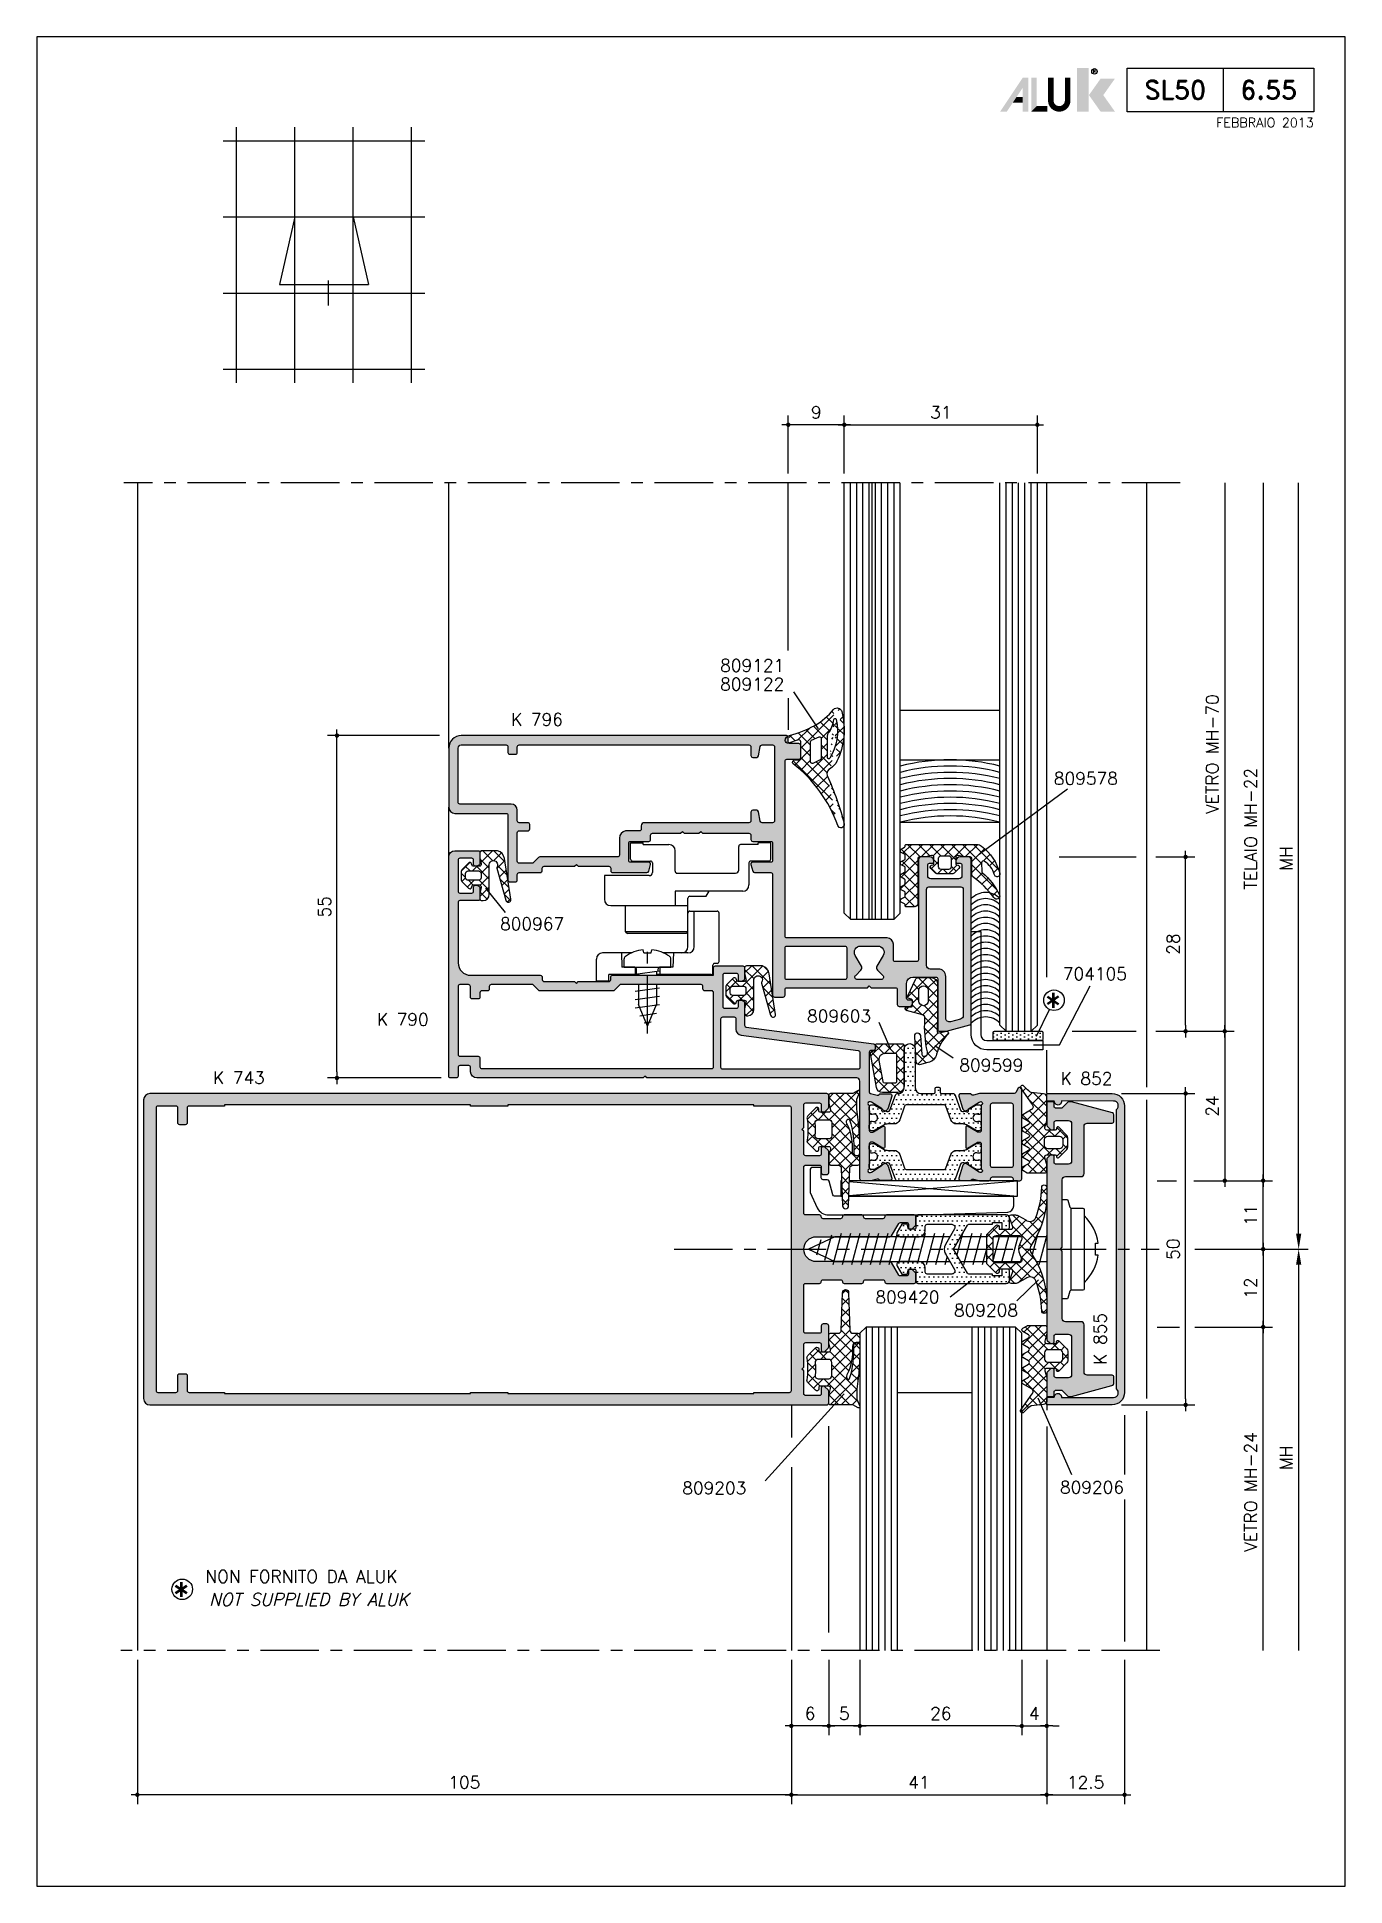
# Model space of a CAD drawing. Extents: x 0 to 4131, y -1600 to 527.
# Drawn here: x 920 to 1130, y -640 to -343 of the extents above; entities that cross this region are included whole.
import ezdxf
from ezdxf.enums import TextEntityAlignment as Align

# ---------------------------------------------------------------- set-up
doc = ezdxf.new("R2010")
doc.units = 0
doc.header["$LTSCALE"] = 7.5
doc.header["$MEASUREMENT"] = 0
doc.linetypes.add('CENTER', pattern=[2, 1.25, -0.25, 0.25, -0.25])
doc.layers.get('0').update_dxf_attribs({"linetype": 'CONTINUOUS'})
doc.layers.get('DEFPOINTS').update_dxf_attribs({"linetype": 'CONTINUOUS'})
for name, color, linetype in [('ACCESSORI', 200, 'CONTINUOUS'), ('ASSI', 1, 'CENTER'), ('FILL', 8, 'CONTINUOUS'), ('FINE', 7, 'CONTINUOUS'), ('GOMMA', 3, 'CONTINUOUS'), ('GROSSA', 4, 'CONTINUOUS'), ('MARCHIO', 7, 'CONTINUOUS'), ('QUOTE', 254, 'CONTINUOUS'), ('TESTO', 2, 'CONTINUOUS'), ('TRATTEGGI', 140, 'CONTINUOUS'), ('VETRO', 6, 'CONTINUOUS'), ('VITERIA', 40, 'CONTINUOUS')]:
    doc.layers.add(name, color=color, linetype=linetype)
doc.styles.add('ING', font='romans.shx', dxfattribs={"oblique": 15})
doc.styles.add('RD', font='ROMAND.SHX', dxfattribs={"height": 3})
doc.styles.get("Standard").update_dxf_attribs({"font": 'romans.shx'})
doc.dimstyles.new('FRECCIA_1-1', dxfattribs={"dimtxt": 2, "dimasz": 2.5, "dimexe": 1.5, "dimexo": 1.5, "dimgap": 1, "dimtad": 3, "dimdsep": 46, "dimtxsty": 'Standard', "dimcen": 0, "dimclrt": 2, "dimaunit": 1, "dimadec": 0, "dimazin": 0, "dimtfac": 0.7, "dimtmove": 0, "dimatfit": 3, "dimfxl": 1, "dimtolj": 2, "dimarcsym": 0})
doc.dimstyles.new('SCALA_1-1$0', dxfattribs={"dimtxt": 2, "dimasz": 1, "dimexe": 1.5, "dimexo": 1.5, "dimgap": 1, "dimtad": 3, "dimdsep": 46, "dimtxsty": 'Standard', "dimblk1": 'PUNTO', "dimblk2": 'PUNTO', "dimsah": 1, "dimcen": 0.09, "dimclrt": 2, "dimadec": 0, "dimazin": 0, "dimtfac": 0.7, "dimtmove": 0, "dimatfit": 3, "dimldrblk": 'PUNTO', "dimfxl": 1, "dimtolj": 2, "dimarcsym": 0})
pattern_1 = [(180, (918.1127, -638.8978), (-0.375, -0.75), [0, -0.75])]
pattern_2 = [(135, (918.1127, -638.8978), (-0.8838835, -0.8838835), []), (225, (918.1127, -638.8978), (0.8838835, -0.8838835), [])]

msp = doc.modelspace()

# ---------------------------------------------------------------- texts
at = {"layer": 'QUOTE', "color": 2}
for s, p in [('809121', (1029.6807, -444.9506)), ('809122', (1029.6807, -447.9506)), ('K 796', (996.1182, -453.6217)), ('809578', (1083.2558, -463.096)), ('800967', (994.35, -486.4564)), ('704105', (1084.6959, -494.4749)), ('K 790', (974.5694, -501.7986)), ('809603', (1043.6338, -501.2521)), ('809599', (1068.0798, -509.1455)), ('K 743', (948.254, -511.1567)), ('K 852', (1084.345, -511.2978)), ('809420', (1054.6107, -546.4023)), ('809208', (1067.2182, -548.5232)), ('809203', (1023.5978, -577.0679)), ('809206', (1084.2359, -576.9606))]:
    msp.add_text(s, height=2, dxfattribs=at).set_placement(p)
msp.add_text('K 855', height=2, rotation=90, dxfattribs=at).set_placement((1091.6925, -556.2664))
at = {"layer": 'TESTO'}
for s, height, p in [('*', 4.2, (1081.6858, -500.748)), ('NON FORNITO DA ALUK', 2, (947.0338, -591.2895)), ('*', 4.2, (941.7209, -595.3684))]:
    msp.add_text(s, height=height, dxfattribs=at).set_placement(p)
at = {"layer": 'TESTO', "insert": (947.6098, -592.9871), "char_height": 2, "width": 53.408554, "attachment_point": 1, "style": 'ING'}
msp.add_mtext('NOT SUPPLIED BY ALUK', dxfattribs=at)

# ---------------------------------------------------------------- blocks, each defined once
blk = doc.blocks.new('NMD')
at = {"layer": 'MARCHIO'}
blk.add_line((-19.5, -12), (-19.5, -5), dxfattribs=at)
blk.add_lwpolyline([(-5, -12), (-35, -12), (-35, -5), (-5, -5)], close=True, dxfattribs=at)
at = {"layer": 'MARCHIO', "const_width": 0.894}
blk.add_lwpolyline([(-44.53, -6.56), (-44.53, -10.2, -1), (-47.23, -10.2), (-47.23, -6.56)], format="xyb", dxfattribs=at)
at = {"layer": 'MARCHIO'}
blk.add_circle((-40.23, -5.53), 0.442, dxfattribs=at)
for points in [[(-43.01, -4.96), (-41.13, -4.96), (-43.01, -12), (-41.13, -12)], [(-55.38, -12), (-54.31, -12), (-51.75, -6.56), (-51.73, -8.14)], [(-51.75, -6.56), (-51.73, -8.14), (-50.84, -6.56), (-50.84, -12)], [(-51.73, -12), (-50.84, -12), (-51.73, -8.14)], [(-50.38, -6.56), (-49.49, -6.56), (-50.38, -12), (-49.49, -11.11)], [(-39.23, -6.68), (-36.93, -6.68), (-41.11, -9.34), (-38.81, -9.34)], [(-52.73, -9.63), (-53.33, -10.53), (-51.73, -9.63), (-51.73, -10.53)], [(-49.49, -11.11), (-50.38, -12), (-47.77, -11.11), (-47.77, -12)], [(-41.11, -9.34), (-38.81, -9.34), (-39.23, -12), (-36.93, -12)]]:
    blk.add_solid(points, dxfattribs=at)
blk.add_text('R', height=0.444, dxfattribs=at).set_placement((-40.23, -5.53), align=Align.MIDDLE)
at = {"layer": 'MARCHIO', "color": 2, "style": 'RD'}
for tag, p in [('SERIE', (-27.25, -8.5)), ('PAG', (-12.25, -8.5))]:
    blk.add_attdef(tag, text='', height=3, dxfattribs=at).set_placement(p, align=Align.MIDDLE)
at = {"layer": 'MARCHIO', "color": 2}
blk.add_attdef('REVISIONE', text='', height=1.5, dxfattribs=at).set_placement((-5, -14.5), align=Align.RIGHT)
blk = doc.blocks.new('PUNTO')
blk.add_line((-1, 0), (1, 0))
at = {"const_width": 0.35}
blk.add_lwpolyline([(-0.175, 0, 1), (0.175, 0, 1)], format="xyb", close=True, dxfattribs=at)
blk = doc.blocks.new('*D348')
at = {"layer": 'DEFPOINTS', "color": 0, "transparency": 16777216}
for p in [(936.11, -602.19), (1041.11, -602.19), (936.11, -625.35)]:
    blk.add_point(p, dxfattribs=at)
at = {"layer": 'QUOTE', "color": 0, "lineweight": -2, "transparency": 16777216}
for p, q in [((936.11, -603.69), (936.11, -626.85)), ((1041.11, -603.69), (1041.11, -626.85)), ((1040.11, -625.35), (937.11, -625.35))]:
    blk.add_line(p, q, dxfattribs=at)
at = {"layer": 'QUOTE', "color": 0, "lineweight": -2, "transparency": 16777216, "rotation": 180}
blk.add_blockref('PUNTO', (936.11, -625.35), dxfattribs=at)
at = {"layer": 'QUOTE', "color": 0, "lineweight": -2, "transparency": 16777216}
blk.add_blockref('PUNTO', (1041.11, -625.35), dxfattribs=at)
at = {"layer": 'QUOTE', "color": 2, "transparency": 16777216, "insert": (988.61, -623.35), "char_height": 2, "attachment_point": 5}
blk.add_mtext('\\A2;105', dxfattribs=at)
blk = doc.blocks.new('k0855')
at = {"layer": 'GROSSA'}
blk.add_lwpolyline([(11.65, 0.8, -0.414214), (11.15, 0.3), (0.3, 0.3), (0, 0), (-0.3, 0.3), (-11.15, 0.3, -0.414214), (-11.65, 0.8), (-11.65, 3.3, 0.414214), (-12.15, 3.8), (-19.75, 3.8, -0.414214), (-20.25, 4.3), (-20.25, 8.3, 0.414214), (-20.55, 8.6), (-21.6, 8.6, 0.339454), (-21.89, 8.38), (-23.65, 1.8), (-23.65, 1.24), (-22.65, 0.24), (-22.65, -0.7, -0.414214), (-22.95, -1), (-23.5, -1, 0.414214), (-23.65, -1.15), (-23.65, -2.05, 0.414214), (-23.5, -2.2), (-19.97, -2.2, 0.198912), (-19.76, -2.11), (-19.24, -1.59, 0.198912), (-19.15, -1.38), (-19.15, -1.3, 0.414214), (-19.45, -1), (-20.35, -1, -0.414214), (-20.65, -0.7), (-20.65, 1.3, -0.414214), (-20.15, 1.8), (-14.15, 1.8, -0.414214), (-13.65, 1.3), (-13.65, -0.7, -0.414214), (-13.95, -1), (-14.85, -1, 0.414214), (-15.15, -1.3), (-15.15, -1.48, 0.198912), (-15.06, -1.69), (-14.64, -2.11, 0.198912), (-14.43, -2.2), (14.43, -2.2, 0.198912), (14.64, -2.11), (15.06, -1.69, 0.198912), (15.15, -1.48), (15.15, -1.3, 0.414214), (14.85, -1), (13.95, -1, -0.414214), (13.65, -0.7), (13.65, 1.3, -0.414214), (14.15, 1.8), (20.14, 1.8, -0.414214), (20.64, 1.3), (20.64, -0.7, -0.414214), (20.34, -1), (19.44, -1, 0.414214), (19.14, -1.3), (19.14, -1.38, 0.198912), (19.23, -1.59), (19.75, -2.11, 0.198912), (19.96, -2.2), (23.49, -2.2, 0.414214), (23.64, -2.05), (23.64, -1.15, 0.414214), (23.49, -1), (22.94, -1, -0.414214), (22.64, -0.7), (22.64, 0.24), (23.64, 1.24), (23.64, 1.8), (21.91, 8.23, 0.339454), (21.43, 8.6), (20.54, 8.6, 0.414214), (20.24, 8.3), (20.24, 4.3, -0.414214), (19.74, 3.8), (12.15, 3.8, 0.414214), (11.65, 3.3)], format="xyb", close=True, dxfattribs=at)
blk = doc.blocks.new('*D349')
at = {"layer": 'DEFPOINTS', "color": 0, "transparency": 16777216}
for p in [(1078.11, -602.19), (1082.11, -602.19), (1082.11, -614.29)]:
    blk.add_point(p, dxfattribs=at)
at = {"layer": 'QUOTE', "color": 0, "lineweight": -2, "transparency": 16777216}
for p, q in [((1078.11, -603.69), (1078.11, -615.79)), ((1082.11, -603.69), (1082.11, -615.79)), ((1077.11, -614.29), (1076.11, -614.29)), ((1078.11, -614.29), (1082.11, -614.29)), ((1083.11, -614.29), (1084.11, -614.29))]:
    blk.add_line(p, q, dxfattribs=at)
blk.add_blockref('PUNTO', (1078.11, -614.29), dxfattribs=at)
at = {"layer": 'QUOTE', "color": 0, "lineweight": -2, "transparency": 16777216, "rotation": 180}
blk.add_blockref('PUNTO', (1082.11, -614.29), dxfattribs=at)
at = {"layer": 'QUOTE', "color": 2, "transparency": 16777216, "insert": (1080.11, -612.29), "char_height": 2, "attachment_point": 5}
blk.add_mtext('\\A2;4', dxfattribs=at)
blk = doc.blocks.new('*D350')
at = {"layer": 'DEFPOINTS', "color": 0, "transparency": 16777216}
for p in [(1082.11, -602.19), (1094.61, -602.19), (1094.61, -625.35)]:
    blk.add_point(p, dxfattribs=at)
at = {"layer": 'QUOTE', "color": 0, "lineweight": -2, "transparency": 16777216}
for p, q in [((1082.11, -603.69), (1082.11, -626.85)), ((1094.61, -603.69), (1094.61, -626.85)), ((1083.11, -625.35), (1093.61, -625.35))]:
    blk.add_line(p, q, dxfattribs=at)
at = {"layer": 'QUOTE', "color": 0, "lineweight": -2, "transparency": 16777216, "rotation": 180}
blk.add_blockref('PUNTO', (1082.11, -625.35), dxfattribs=at)
at = {"layer": 'QUOTE', "color": 0, "lineweight": -2, "transparency": 16777216}
blk.add_blockref('PUNTO', (1094.61, -625.35), dxfattribs=at)
at = {"layer": 'QUOTE', "color": 2, "transparency": 16777216, "insert": (1088.36, -623.35), "char_height": 2, "attachment_point": 5}
blk.add_mtext('\\A2;12.5', dxfattribs=at)
blk = doc.blocks.new('*D351')
at = {"layer": 'DEFPOINTS', "color": 0, "transparency": 16777216}
for p in [(1052.11, -602.19), (1078.11, -602.19), (1052.11, -614.29)]:
    blk.add_point(p, dxfattribs=at)
at = {"layer": 'QUOTE', "color": 0, "lineweight": -2, "transparency": 16777216}
for p, q in [((1052.11, -603.69), (1052.11, -615.79)), ((1078.11, -603.69), (1078.11, -615.79)), ((1077.11, -614.29), (1053.11, -614.29))]:
    blk.add_line(p, q, dxfattribs=at)
at = {"layer": 'QUOTE', "color": 0, "lineweight": -2, "transparency": 16777216, "rotation": 180}
blk.add_blockref('PUNTO', (1052.11, -614.29), dxfattribs=at)
at = {"layer": 'QUOTE', "color": 0, "lineweight": -2, "transparency": 16777216}
blk.add_blockref('PUNTO', (1078.11, -614.29), dxfattribs=at)
at = {"layer": 'QUOTE', "color": 2, "transparency": 16777216, "insert": (1065.11, -612.29), "char_height": 2, "attachment_point": 5}
blk.add_mtext('\\A2;26', dxfattribs=at)
blk = doc.blocks.new('*D352')
at = {"layer": 'DEFPOINTS', "color": 0, "transparency": 16777216}
for p in [(1047.11, -602.19), (1052.11, -602.19), (1047.11, -614.29)]:
    blk.add_point(p, dxfattribs=at)
at = {"layer": 'QUOTE', "color": 0, "lineweight": -2, "transparency": 16777216}
for p, q in [((1047.11, -603.69), (1047.11, -615.79)), ((1052.11, -603.69), (1052.11, -615.79)), ((1051.11, -614.29), (1048.11, -614.29))]:
    blk.add_line(p, q, dxfattribs=at)
at = {"layer": 'QUOTE', "color": 0, "lineweight": -2, "transparency": 16777216, "rotation": 180}
blk.add_blockref('PUNTO', (1047.11, -614.29), dxfattribs=at)
at = {"layer": 'QUOTE', "color": 0, "lineweight": -2, "transparency": 16777216}
blk.add_blockref('PUNTO', (1052.11, -614.29), dxfattribs=at)
at = {"layer": 'QUOTE', "color": 2, "transparency": 16777216, "insert": (1049.61, -612.29), "char_height": 2, "attachment_point": 5}
blk.add_mtext('\\A2;5', dxfattribs=at)
blk = doc.blocks.new('*D353')
at = {"layer": 'DEFPOINTS', "color": 0, "transparency": 16777216}
for p in [(1041.11, -602.19), (1047.11, -602.19), (1041.11, -614.29)]:
    blk.add_point(p, dxfattribs=at)
at = {"layer": 'QUOTE', "color": 0, "lineweight": -2, "transparency": 16777216}
for p, q in [((1041.11, -603.69), (1041.11, -615.79)), ((1047.11, -603.69), (1047.11, -615.79)), ((1046.11, -614.29), (1042.11, -614.29))]:
    blk.add_line(p, q, dxfattribs=at)
at = {"layer": 'QUOTE', "color": 0, "lineweight": -2, "transparency": 16777216, "rotation": 180}
blk.add_blockref('PUNTO', (1041.11, -614.29), dxfattribs=at)
at = {"layer": 'QUOTE', "color": 0, "lineweight": -2, "transparency": 16777216}
blk.add_blockref('PUNTO', (1047.11, -614.29), dxfattribs=at)
at = {"layer": 'QUOTE', "color": 2, "transparency": 16777216, "insert": (1044.11, -612.29), "char_height": 2, "attachment_point": 5}
blk.add_mtext('\\A2;6', dxfattribs=at)
blk = doc.blocks.new('*D354')
at = {"layer": 'DEFPOINTS', "color": 0, "transparency": 16777216}
for p in [(1041.11, -602.19), (1082.11, -602.19), (1082.11, -625.35)]:
    blk.add_point(p, dxfattribs=at)
at = {"layer": 'QUOTE', "color": 0, "lineweight": -2, "transparency": 16777216}
for p, q in [((1041.11, -603.69), (1041.11, -626.85)), ((1082.11, -603.69), (1082.11, -626.85)), ((1042.11, -625.35), (1081.11, -625.35))]:
    blk.add_line(p, q, dxfattribs=at)
at = {"layer": 'QUOTE', "color": 0, "lineweight": -2, "transparency": 16777216, "rotation": 180}
blk.add_blockref('PUNTO', (1041.11, -625.35), dxfattribs=at)
at = {"layer": 'QUOTE', "color": 0, "lineweight": -2, "transparency": 16777216}
blk.add_blockref('PUNTO', (1082.11, -625.35), dxfattribs=at)
at = {"layer": 'QUOTE', "color": 2, "transparency": 16777216, "insert": (1061.61, -623.35), "char_height": 2, "attachment_point": 5}
blk.add_mtext('\\A2;41', dxfattribs=at)
blk = doc.blocks.new('*D355')
at = {"layer": 'DEFPOINTS', "color": 0, "transparency": 16777216}
for p in [(1097.85, -414.63), (1122.56, -414.63), (1116.86, -537.71)]:
    blk.add_point(p, dxfattribs=at)
at = {"layer": 'QUOTE', "color": 0, "lineweight": -2, "transparency": 16777216}
for p, q in [((1122.56, -535.21), (1122.56, -414.63)), ((1118.36, -537.71), (1124.06, -537.71))]:
    blk.add_line(p, q, dxfattribs=at)
at = {"layer": 'QUOTE', "color": 0, "transparency": 16777216}
blk.add_solid([(1122.14, -535.21), (1122.98, -535.21), (1122.56, -537.71)], dxfattribs=at)
at = {"layer": 'QUOTE', "color": 2, "transparency": 16777216, "insert": (1120.56, -474.92), "char_height": 2, "attachment_point": 5, "rotation": 90}
blk.add_mtext('\\A2;MH', dxfattribs=at)
blk = doc.blocks.new('_None')
blk = doc.blocks.new('*D356')
at = {"layer": 'DEFPOINTS', "color": 0, "transparency": 16777216}
for p in [(1116.86, -537.71), (1098.13, -602.19), (1122.56, -602.19)]:
    blk.add_point(p, dxfattribs=at)
at = {"layer": 'QUOTE', "color": 0, "lineweight": -2, "transparency": 16777216}
for p, q in [((1118.36, -537.71), (1124.06, -537.71)), ((1122.56, -540.21), (1122.56, -602.19))]:
    blk.add_line(p, q, dxfattribs=at)
at = {"layer": 'QUOTE', "color": 0, "transparency": 16777216}
blk.add_solid([(1122.14, -540.21), (1122.98, -540.21), (1122.56, -537.71)], dxfattribs=at)
at = {"layer": 'QUOTE', "color": 2, "transparency": 16777216, "insert": (1120.56, -571.2), "char_height": 2, "attachment_point": 5, "rotation": 90}
blk.add_mtext('\\A2;MH', dxfattribs=at)
blk = doc.blocks.new('*D357')
at = {"layer": 'DEFPOINTS', "color": 0, "transparency": 16777216}
for p in [(1092.61, -512.7), (1104.41, -512.7), (1092.61, -562.72)]:
    blk.add_point(p, dxfattribs=at)
at = {"layer": 'QUOTE', "color": 0, "lineweight": -2, "transparency": 16777216}
for p, q in [((1094.11, -512.7), (1105.91, -512.7)), ((1104.41, -561.72), (1104.41, -513.7)), ((1094.11, -562.72), (1105.91, -562.72))]:
    blk.add_line(p, q, dxfattribs=at)
for p, rotation in [((1104.41, -512.7), 90), ((1104.41, -562.72), 270)]:
    blk.add_blockref('PUNTO', p, dxfattribs=dict(at, rotation=rotation))
at = {"layer": 'QUOTE', "color": 2, "transparency": 16777216, "insert": (1102.41, -537.71), "char_height": 2, "attachment_point": 5, "rotation": 90}
blk.add_mtext('\\A2;50', dxfattribs=at)
blk = doc.blocks.new('*D358')
at = {"layer": 'DEFPOINTS', "color": 0, "transparency": 16777216}
for p in [(968.16, -455.21), (986.11, -455.21), (986.41, -510.21)]:
    blk.add_point(p, dxfattribs=at)
at = {"layer": 'QUOTE', "color": 0, "lineweight": -2, "transparency": 16777216}
for p, q in [((984.61, -455.21), (966.66, -455.21)), ((968.16, -509.21), (968.16, -456.21)), ((984.91, -510.21), (966.66, -510.21))]:
    blk.add_line(p, q, dxfattribs=at)
for p, rotation in [((968.16, -455.21), 90), ((968.16, -510.21), 270)]:
    blk.add_blockref('PUNTO', p, dxfattribs=dict(at, rotation=rotation))
at = {"layer": 'QUOTE', "color": 2, "transparency": 16777216, "insert": (966.16, -482.71), "char_height": 2, "attachment_point": 5, "rotation": 90}
blk.add_mtext('\\A2;55', dxfattribs=at)
blk = doc.blocks.new('*D339')
at = {"layer": 'DEFPOINTS', "color": 0, "transparency": 16777216}
for p in [(1080.61, -405.29), (1049.61, -414.63), (1080.61, -414.63)]:
    blk.add_point(p, dxfattribs=at)
at = {"layer": 'QUOTE', "color": 0, "lineweight": -2, "transparency": 16777216}
for p, q in [((1049.61, -413.13), (1049.61, -403.79)), ((1080.61, -413.13), (1080.61, -403.79)), ((1050.61, -405.29), (1079.61, -405.29))]:
    blk.add_line(p, q, dxfattribs=at)
at = {"layer": 'QUOTE', "color": 0, "lineweight": -2, "transparency": 16777216, "rotation": 180}
blk.add_blockref('PUNTO', (1049.61, -405.29), dxfattribs=at)
at = {"layer": 'QUOTE', "color": 0, "lineweight": -2, "transparency": 16777216}
blk.add_blockref('PUNTO', (1080.61, -405.29), dxfattribs=at)
at = {"layer": 'QUOTE', "color": 2, "transparency": 16777216, "insert": (1065.11, -403.29), "char_height": 2, "attachment_point": 5}
blk.add_mtext('\\A2;31', dxfattribs=at)
blk = doc.blocks.new('*D340')
at = {"layer": 'DEFPOINTS', "color": 0, "transparency": 16777216}
for p in [(1040.61, -405.29), (1040.61, -414.63), (1049.61, -414.63)]:
    blk.add_point(p, dxfattribs=at)
at = {"layer": 'QUOTE', "color": 0, "lineweight": -2, "transparency": 16777216}
for p, q in [((1040.61, -413.13), (1040.61, -403.79)), ((1049.61, -413.13), (1049.61, -403.79)), ((1048.61, -405.29), (1041.61, -405.29))]:
    blk.add_line(p, q, dxfattribs=at)
at = {"layer": 'QUOTE', "color": 0, "lineweight": -2, "transparency": 16777216, "rotation": 180}
blk.add_blockref('PUNTO', (1040.61, -405.29), dxfattribs=at)
at = {"layer": 'QUOTE', "color": 0, "lineweight": -2, "transparency": 16777216}
blk.add_blockref('PUNTO', (1049.61, -405.29), dxfattribs=at)
at = {"layer": 'QUOTE', "color": 2, "transparency": 16777216, "insert": (1045.11, -403.29), "char_height": 2, "attachment_point": 5}
blk.add_mtext('\\A2;9', dxfattribs=at)
blk = doc.blocks.new('*D341')
at = {"layer": 'DEFPOINTS', "color": 0, "transparency": 16777216}
for p in [(1104.43, -526.71), (1116.86, -526.71), (1104.41, -537.71)]:
    blk.add_point(p, dxfattribs=at)
at = {"layer": 'QUOTE', "color": 0, "lineweight": -2, "transparency": 16777216}
for p, q in [((1105.93, -526.71), (1118.36, -526.71)), ((1116.86, -536.71), (1116.86, -527.71)), ((1105.91, -537.71), (1118.36, -537.71))]:
    blk.add_line(p, q, dxfattribs=at)
for p, rotation in [((1116.86, -526.71), 90), ((1116.86, -537.71), 270)]:
    blk.add_blockref('PUNTO', p, dxfattribs=dict(at, rotation=rotation))
at = {"layer": 'QUOTE', "color": 2, "transparency": 16777216, "insert": (1114.86, -532.21), "char_height": 2, "attachment_point": 5, "rotation": 90}
blk.add_mtext('\\A2;11', dxfattribs=at)
blk = doc.blocks.new('*D342')
at = {"layer": 'DEFPOINTS', "color": 0, "transparency": 16777216}
for p in [(1098.13, -474.71), (1104.41, -474.71), (1098.13, -502.71)]:
    blk.add_point(p, dxfattribs=at)
at = {"layer": 'QUOTE', "color": 0, "lineweight": -2, "transparency": 16777216}
for p, q in [((1099.63, -474.71), (1105.91, -474.71)), ((1104.41, -501.71), (1104.41, -475.71)), ((1099.63, -502.71), (1105.91, -502.71))]:
    blk.add_line(p, q, dxfattribs=at)
for p, rotation in [((1104.41, -474.71), 90), ((1104.41, -502.71), 270)]:
    blk.add_blockref('PUNTO', p, dxfattribs=dict(at, rotation=rotation))
at = {"layer": 'QUOTE', "color": 2, "transparency": 16777216, "insert": (1102.41, -488.71), "char_height": 2, "attachment_point": 5, "rotation": 90}
blk.add_mtext('\\A2;28', dxfattribs=at)
blk = doc.blocks.new('*D343')
at = {"layer": 'DEFPOINTS', "color": 0, "transparency": 16777216}
for p in [(1104.41, -550.21), (1116.86, -550.21), (1100.26, -602.19)]:
    blk.add_point(p, dxfattribs=at)
at = {"layer": 'QUOTE', "color": 0, "lineweight": -2, "transparency": 16777216}
for p, q in [((1105.91, -550.21), (1118.36, -550.21)), ((1116.86, -602.19), (1116.86, -551.21))]:
    blk.add_line(p, q, dxfattribs=at)
at = {"layer": 'QUOTE', "color": 0, "lineweight": -2, "transparency": 16777216, "rotation": 90}
blk.add_blockref('PUNTO', (1116.86, -550.21), dxfattribs=at)
at = {"layer": 'QUOTE', "color": 2, "transparency": 16777216, "insert": (1114.86, -576.7), "char_height": 2, "attachment_point": 5, "rotation": 90}
blk.add_mtext('\\A2;VETRO MH-24', dxfattribs=at)
blk = doc.blocks.new('*D344')
at = {"layer": 'DEFPOINTS', "color": 0, "transparency": 16777216}
for p in [(1104.41, -537.71), (1104.41, -550.21), (1116.86, -550.21)]:
    blk.add_point(p, dxfattribs=at)
at = {"layer": 'QUOTE', "color": 0, "lineweight": -2, "transparency": 16777216}
for p, q in [((1105.91, -537.71), (1118.36, -537.71)), ((1116.86, -538.71), (1116.86, -549.21)), ((1105.91, -550.21), (1118.36, -550.21))]:
    blk.add_line(p, q, dxfattribs=at)
for p, rotation in [((1116.86, -537.71), 90), ((1116.86, -550.21), 270)]:
    blk.add_blockref('PUNTO', p, dxfattribs=dict(at, rotation=rotation))
at = {"layer": 'QUOTE', "color": 2, "transparency": 16777216, "insert": (1114.86, -543.96), "char_height": 2, "attachment_point": 5, "rotation": 90}
blk.add_mtext('\\A2;12', dxfattribs=at)
blk = doc.blocks.new('*D345')
at = {"layer": 'DEFPOINTS', "color": 0, "transparency": 16777216}
for p in [(1098.13, -502.71), (1104.43, -526.71), (1110.69, -526.71)]:
    blk.add_point(p, dxfattribs=at)
at = {"layer": 'QUOTE', "color": 0, "lineweight": -2, "transparency": 16777216}
for p, q in [((1099.63, -502.71), (1112.19, -502.71)), ((1110.69, -503.71), (1110.69, -525.71)), ((1105.93, -526.71), (1112.19, -526.71))]:
    blk.add_line(p, q, dxfattribs=at)
for p, rotation in [((1110.69, -502.71), 90), ((1110.69, -526.71), 270)]:
    blk.add_blockref('PUNTO', p, dxfattribs=dict(at, rotation=rotation))
at = {"layer": 'QUOTE', "color": 2, "transparency": 16777216, "insert": (1108.69, -514.71), "char_height": 2, "attachment_point": 5, "rotation": 90}
blk.add_mtext('\\A2;24', dxfattribs=at)
blk = doc.blocks.new('*D346')
at = {"layer": 'DEFPOINTS', "color": 0, "transparency": 16777216}
for p in [(1103.54, -414.63), (1098.13, -502.71), (1110.69, -502.71)]:
    blk.add_point(p, dxfattribs=at)
at = {"layer": 'QUOTE', "color": 0, "lineweight": -2, "transparency": 16777216}
for p, q in [((1110.69, -414.63), (1110.69, -501.71)), ((1099.63, -502.71), (1112.19, -502.71))]:
    blk.add_line(p, q, dxfattribs=at)
at = {"layer": 'QUOTE', "color": 0, "lineweight": -2, "transparency": 16777216, "rotation": 270}
blk.add_blockref('PUNTO', (1110.69, -502.71), dxfattribs=at)
at = {"layer": 'QUOTE', "color": 2, "transparency": 16777216, "insert": (1108.69, -458.17), "char_height": 2, "attachment_point": 5, "rotation": 90}
blk.add_mtext('\\A2;VETRO MH-70', dxfattribs=at)
blk = doc.blocks.new('*D347')
at = {"layer": 'DEFPOINTS', "color": 0, "transparency": 16777216}
for p in [(1103.54, -414.63), (1104.24, -526.71), (1116.86, -526.71)]:
    blk.add_point(p, dxfattribs=at)
at = {"layer": 'QUOTE', "color": 0, "lineweight": -2, "transparency": 16777216}
for p, q in [((1116.86, -414.63), (1116.86, -525.71)), ((1105.74, -526.71), (1118.36, -526.71))]:
    blk.add_line(p, q, dxfattribs=at)
at = {"layer": 'QUOTE', "color": 0, "lineweight": -2, "transparency": 16777216, "rotation": 270}
blk.add_blockref('PUNTO', (1116.86, -526.71), dxfattribs=at)
at = {"layer": 'QUOTE', "color": 2, "transparency": 16777216, "insert": (1114.86, -470.17), "char_height": 2, "attachment_point": 5, "rotation": 90}
blk.add_mtext('\\A2;TELAIO MH-22', dxfattribs=at)

# ---------------------------------------------------------------- dimensions: what is measured, and where the dimension line sits
at = {"layer": 'QUOTE'}
for base, p1, p2, picture, middle in [((1040.6095, -405.2859), (1049.6063, -414.6292), (1040.6095, -414.6292), '*D340', (1045.1079, -403.2859)), ((1080.6063, -405.2859), (1049.6063, -414.6292), (1080.6063, -414.6292), '*D339', (1065.1063, -403.2859)), ((1041.1096, -614.2935), (1047.1118, -602.1937), (1041.1096, -602.1937), '*D353', (1044.1107, -612.2935)), ((1082.1095, -625.346), (1041.1096, -602.1937), (1082.1095, -602.1937), '*D354', (1061.6096, -623.346)), ((1047.1118, -614.2935), (1052.1118, -602.1932), (1047.1118, -602.1937), '*D352', (1049.6118, -612.2935)), ((1052.1118, -614.2935), (1078.1118, -602.1932), (1052.1118, -602.1932), '*D351', (1065.1118, -612.2935)), ((1082.1095, -614.2935), (1078.1118, -602.1932), (1082.1095, -602.1937), '*D349', (1080.1106, -612.2935)), ((1094.6066, -625.346), (1082.1095, -602.1937), (1094.6066, -602.1937), '*D350', (1088.3581, -623.346))]:
    dim = msp.add_linear_dim(base=base, p1=p1, p2=p2, dimstyle='SCALA_1-1$0', dxfattribs=at)
    dim.commit()
    dim.dimension.update_dxf_attribs({"geometry": picture, "text_midpoint": middle})
for base, p1, p2, text, dimstyle, override, picture, middle in [((1122.5586, -414.6292), (1116.8621, -537.7102), (1097.8487, -414.6292), 'MH', 'FRECCIA_1-1', {"dimblk2": 'None', "dimsah": 1, "dimse2": 1}, '*D355', (1120.5586, -474.9197)), ((1110.6944, -502.712), (1103.5416, -414.6292), (1098.1316, -502.712), 'VETRO MH-70', 'SCALA_1-1$0', {"dimblk1": 'None', "dimse1": 1, "dimse2": 0}, '*D346', (1108.6944, -458.1706)), ((1116.8621, -526.7135), (1103.5416, -414.6292), (1104.2395, -526.7135), 'TELAIO MH-22', 'SCALA_1-1$0', {"dimblk1": 'None', "dimse1": 1, "dimse2": 0}, '*D347', (1114.8621, -470.1713)), ((1122.5586, -602.1937), (1116.8621, -537.7102), (1098.1316, -602.1937), 'MH', 'FRECCIA_1-1', {"dimblk2": 'None', "dimsah": 1, "dimse2": 1}, '*D356', (1120.5586, -571.202)), ((1116.8621, -550.2102), (1100.2579, -602.1937), (1104.4145, -550.2102), 'VETRO MH-24', 'SCALA_1-1$0', {"dimdec": 0, "dimblk1": 'None', "dimse1": 1}, '*D343', (1114.8621, -576.702))]:
    dim = msp.add_linear_dim(base=base, p1=p1, p2=p2, angle=90, text=text, dimstyle=dimstyle, override=override, dxfattribs=at)
    dim.commit()
    dim.dimension.update_dxf_attribs({"geometry": picture, "text_midpoint": middle})
for base, p1, p2, picture, middle in [((968.1586, -455.2102), (986.4068, -510.2102), (986.1068, -455.2102), '*D358', (966.1586, -482.7102)), ((1104.4145, -474.7072), (1098.1316, -502.712), (1098.1316, -474.7072), '*D342', (1102.4145, -488.7096)), ((1110.6944, -526.7135), (1098.1316, -502.712), (1104.4295, -526.7135), '*D345', (1108.6944, -514.7128)), ((1116.8621, -526.7135), (1104.4145, -537.7102), (1104.4295, -526.7135), '*D341', (1114.8621, -532.2119))]:
    dim = msp.add_linear_dim(base=base, p1=p1, p2=p2, angle=90, dimstyle='SCALA_1-1$0', dxfattribs=at)
    dim.commit()
    dim.dimension.update_dxf_attribs({"geometry": picture, "text_midpoint": middle})
dim = msp.add_linear_dim(base=(1104.4145, -512.7019), p1=(1092.6077, -562.7186), p2=(1092.6071, -512.7019), angle=90, dimstyle='SCALA_1-1$0', override={"dimdec": 0}, dxfattribs=at)
dim.commit()
dim.dimension.update_dxf_attribs({"geometry": '*D357', "text_midpoint": (1102.4145, -537.7102)})
dim = msp.add_linear_dim(base=(1116.8621, -550.2102), p1=(1104.4145, -537.7102), p2=(1104.4145, -550.2102), angle=90, text='12', dimstyle='SCALA_1-1$0', dxfattribs=at)
dim.commit()
dim.dimension.update_dxf_attribs({"geometry": '*D344', "text_midpoint": (1114.8621, -543.9602)})
dim = msp.add_linear_dim(base=(936.1096, -625.346), p1=(1041.1096, -602.1937), p2=(936.1096, -602.1937), dimstyle='SCALA_1-1$0', override={"dimtmove": 1}, dxfattribs=at)
dim.commit()
dim.dimension.update_dxf_attribs({"geometry": '*D348', "text_midpoint": (988.6096, -623.346)})

# ---------------------------------------------------------------- hatches: boundary and pattern name
at = {"layer": 'FILL'}
h = msp.add_hatch(dxfattribs=at)
h.set_pattern_fill('ANSI37', color=137, scale=10, angle=90, style=0)
h.set_pattern_definition([(135, (1158.5353, -615.295), (-0.8838835, -0.8838835), []), (225, (1158.5353, -615.295), (0.8838835, -0.8838835), [])])
edge = h.paths.add_edge_path()
edge.add_line((1041.7092, -459.1022), (1042.3092, -459.1022))
edge.add_arc((1042.3092, -458.8022), 0.3, 270, 360)
edge.add_line((1042.6092, -458.8022), (1042.6092, -456.2022))
edge.add_arc((1042.3092, -456.2022), 0.3, 360, 468.40848)
edge.add_line((1042.2145, -455.9176), (1040.6389, -456.442))
edge.add_arc((1040.58, -456.0027), 0.4432, 178.407612, 277.634443, ccw=False)
edge.add_arc((1040.933, -455.9928), 0.796, 99.001044, 179.825771, ccw=False)
edge.add_arc((1035.6246, -436.2355), 19.6666, 285.283041, 298.155141)
edge.add_arc((1039.4306, -444.2046), 10.8521, 300.292311, 321.146679)
edge.add_arc((1048.4473, -451.5782), 0.8, 15.093995, 134.993749, ccw=False)
edge.add_arc((1037.9762, -454.2879), 11.6159, -25.821971, 14.549021, ccw=False)
edge.add_arc((1045.7407, -457.9587), 3.0288, 303.634984, 332.70782, ccw=False)
edge.add_arc((1047.7891, -461.3719), 0.9655, 112.580198, 195.938688)
edge.add_arc((1007.5691, -479.869), 43.3156, 13.966179, 24.892053, ccw=False)
edge.add_arc((1049.0714, -469.4908), 0.5381, -160.836277, 8.115947, ccw=False)
edge.add_arc((1028.1548, -476.8478), 21.6346, 19.383762, 52.332145)
edge.add_arc((1041.7092, -459.5022), 0.4, 90, 213.429002, ccw=False)
edge = h.paths.add_edge_path(flags=16)
edge.add_line((1044.3558, -455.972), (1045.5558, -455.4265))
edge.add_arc((1045.6592, -455.6541), 0.25, 0, 114.443955, ccw=False)
edge.add_line((1045.9092, -455.6541), (1045.9092, -458.9049))
edge.add_arc((1045.6592, -458.9049), 0.25, 294.443955, 360, ccw=False)
edge.add_line((1045.7627, -459.1325), (1044.5627, -459.6779))
edge.add_arc((1044.4592, -459.4504), 0.25, 180, 294.443955, ccw=False)
edge.add_line((1044.2092, -459.4504), (1044.2092, -456.1996))
edge.add_arc((1044.4592, -456.1996), 0.25, 114.443955, 180, ccw=False)
edge = h.paths.add_edge_path(flags=16)
edge.add_line((1046.9092, -458.7447), (1046.9092, -455.2864))
edge.add_arc((1047.7092, -455.2864), 0.8, 146.089284, 180, ccw=False)
edge.add_arc((1043.6163, -452.2067), 4.3235, 322.476894, 354.324766)
edge.add_arc((1048.1178, -452.6518), 0.2, 12.68503, 174.964388, ccw=False)
edge.add_arc((1040.107, -454.455), 8.4113, -31.395244, 12.68503, ccw=False)
edge.add_arc((1047.1092, -458.7447), 0.2, 180, 332.607945, ccw=False)
h = msp.add_hatch(color=253, dxfattribs=at)
edge = h.paths.add_edge_path(flags=16)
edge.add_line((1052.2239, -489.0126), (1054.9952, -489.0126))
edge.add_arc((1054.9952, -490.0126), 1, -30, 90, ccw=False)
edge.add_line((1055.8612, -490.5126), (1054.8479, -492.2677))
edge.add_arc((1055.2809, -492.5177), 0.5, 150, 225)
edge.add_line((1054.9274, -492.8713), (1055.781, -493.7249))
edge.add_arc((1055.4982, -494.0078), 0.4, -90, 45, ccw=False)
edge.add_line((1055.4982, -494.4078), (1051.7209, -494.4078))
edge.add_arc((1051.7209, -494.0078), 0.4, 135, 270, ccw=False)
edge.add_line((1051.438, -493.7249), (1052.2917, -492.8713))
edge.add_arc((1051.9382, -492.5177), 0.5, 315, 390)
edge.add_line((1052.3712, -492.2677), (1051.3579, -490.5126))
edge.add_arc((1052.2239, -490.0126), 1, 90, 210, ccw=False)
edge = h.paths.add_edge_path(flags=16)
edge.add_arc((1040.4095, -489.3126), 0.3, 90, 180, ccw=False)
edge.add_line((1040.4095, -489.0126), (1049.7119, -489.0126))
edge.add_arc((1049.7119, -489.3126), 0.3, 0, 90, ccw=False)
edge.add_line((1050.0119, -489.3126), (1050.0119, -494.1078))
edge.add_arc((1049.7119, -494.1078), 0.3, -90, 0, ccw=False)
edge.add_line((1049.7119, -494.4078), (1040.4095, -494.4078))
edge.add_arc((1040.4095, -494.1078), 0.3, 180, 270, ccw=False)
edge.add_line((1040.1095, -494.1078), (1040.1095, -489.3126))
edge = h.paths.add_edge_path(flags=16)
edge.add_line((1065.9095, -500.6061), (1065.9095, -493.9078))
edge.add_arc((1064.7095, -493.9078), 1.2, 360, 450)
edge.add_line((1064.7095, -492.7078), (1063.4058, -492.7078))
edge.add_arc((1063.4058, -492.1078), 0.6, 180, 270, ccw=False)
edge.add_line((1062.8058, -492.1078), (1062.8058, -479.9146))
edge.add_arc((1063.2058, -479.9146), 0.4, 90, 180, ccw=False)
edge.add_line((1063.2058, -479.5146), (1068.3063, -479.5146))
edge.add_arc((1068.3063, -479.9146), 0.4, 0, 90, ccw=False)
edge.add_line((1068.7063, -479.9146), (1068.7063, -500.1783))
edge.add_arc((1068.1063, -500.1783), 0.6, -75, 0, ccw=False)
edge.add_line((1068.2616, -500.7578), (1066.6648, -501.1857))
edge.add_arc((1066.5095, -500.6061), 0.6, 180, 285, ccw=False)
edge = h.paths.add_edge_path()
edge.add_arc((997.4095, -477.5102), 0.3, 90, 180, ccw=False)
edge.add_line((997.4095, -477.2102), (1000.8095, -477.2102))
edge.add_arc((1000.8095, -476.9102), 0.3, 270, 360)
edge.add_line((1001.1095, -476.9102), (1001.1095, -476.5102))
edge.add_arc((1001.4095, -476.5102), 0.3, 90, 180, ccw=False)
edge.add_line((1001.4095, -476.2102), (1006.3111, -476.2102))
edge.add_line((1006.3111, -476.2102), (1006.6095, -475.9102))
edge.add_line((1006.6095, -475.9102), (1006.908, -476.2102))
edge.add_line((1006.908, -476.2102), (1011.8095, -476.2102))
edge.add_arc((1011.8095, -476.5102), 0.3, 0, 90, ccw=False)
edge.add_line((1012.1095, -476.5102), (1012.1095, -476.9102))
edge.add_arc((1012.4095, -476.9102), 0.3, 180, 270)
edge.add_line((1012.4095, -477.2102), (1017.9282, -477.2102))
edge.add_arc((1017.9282, -476.9102), 0.3, 270, 345)
edge.add_line((1018.218, -476.9879), (1018.4993, -475.9379))
edge.add_arc((1018.2095, -475.8602), 0.3, 345, 450)
edge.add_line((1018.2095, -475.5602), (1015.3095, -475.5602))
edge.add_arc((1015.3095, -475.2602), 0.3, 180, 270, ccw=False)
edge.add_line((1015.0095, -475.2602), (1015.0095, -472.5102))
edge.add_arc((1015.3095, -472.5102), 0.3, 90, 180, ccw=False)
edge.add_line((1015.3095, -472.2102), (1018.2095, -472.2102))
edge.add_arc((1018.2095, -471.9102), 0.3, 270, 360)
edge.add_line((1018.5095, -471.9102), (1018.5095, -471.2102))
edge.add_arc((1018.8095, -471.2102), 0.3, 90, 180, ccw=False)
edge.add_line((1018.8095, -470.9102), (1023.3111, -470.9102))
edge.add_line((1023.3111, -470.9102), (1023.6095, -470.6102))
edge.add_line((1023.6095, -470.6102), (1023.908, -470.9102))
edge.add_line((1023.908, -470.9102), (1026.2611, -470.9102))
edge.add_line((1026.2611, -470.9102), (1026.5595, -470.6102))
edge.add_line((1026.5595, -470.6102), (1026.858, -470.9102))
edge.add_line((1026.858, -470.9102), (1034.3095, -470.9102))
edge.add_arc((1034.3095, -471.2102), 0.3, 0, 90, ccw=False)
edge.add_line((1034.6095, -471.2102), (1034.6095, -471.9102))
edge.add_arc((1034.9095, -471.9102), 0.3, 180, 270)
edge.add_line((1034.9095, -472.2102), (1037.8095, -472.2102))
edge.add_arc((1037.8095, -472.5102), 0.3, 0, 90, ccw=False)
edge.add_line((1038.1095, -472.5102), (1038.1095, -475.2602))
edge.add_arc((1037.8095, -475.2602), 0.3, 270, 360, ccw=False)
edge.add_line((1037.8095, -475.5602), (1034.9095, -475.5602))
edge.add_arc((1034.9095, -475.8602), 0.3, 90, 195)
edge.add_line((1034.6198, -475.9379), (1034.9011, -476.9879))
edge.add_arc((1035.1909, -476.9102), 0.3, 195, 270)
edge.add_line((1035.1909, -477.2102), (1037.8095, -477.2102))
edge.add_arc((1037.8095, -477.5102), 0.3, 0, 90, ccw=False)
edge.add_line((1038.1095, -477.5102), (1038.1095, -496.9061))
edge.add_arc((1038.4095, -496.9061), 0.3, 180, 270)
edge.add_line((1038.4095, -497.2061), (1039.8095, -497.2061))
edge.add_arc((1039.8095, -496.9061), 0.3, 270, 360)
edge.add_line((1040.1095, -496.9061), (1040.1095, -496.0105))
edge.add_arc((1040.4095, -496.0105), 0.3, 90, 180, ccw=False)
edge.add_line((1040.4095, -495.7105), (1053.3111, -495.7105))
edge.add_line((1053.3111, -495.7105), (1053.6095, -495.4105))
edge.add_line((1053.6095, -495.4105), (1053.908, -495.7105))
edge.add_line((1053.908, -495.7105), (1057.8095, -495.7105))
edge.add_arc((1057.8095, -496.0105), 0.3, 0, 90, ccw=False)
edge.add_line((1058.1095, -496.0105), (1058.1095, -498.4086))
edge.add_arc((1058.4095, -498.4086), 0.3, 180, 270)
edge.add_line((1058.4095, -498.7086), (1060.2024, -498.7086))
edge.add_arc((1060.2024, -498.4086), 0.3, 270, 345)
edge.add_line((1060.4921, -498.4862), (1060.5993, -498.0862))
edge.add_arc((1060.3095, -498.0086), 0.3, 345, 450)
edge.add_line((1060.3095, -497.7086), (1059.9095, -497.7086))
edge.add_arc((1059.9095, -497.4086), 0.3, 180, 270, ccw=False)
edge.add_line((1059.6095, -497.4086), (1059.6095, -495.0078))
edge.add_arc((1060.6095, -495.0078), 1, 90, 180, ccw=False)
edge.add_line((1060.6095, -494.0078), (1064.3095, -494.0078))
edge.add_arc((1064.3095, -494.3078), 0.3, 0, 90, ccw=False)
edge.add_line((1064.6095, -494.3078), (1064.6095, -502.4078))
edge.add_arc((1064.9095, -502.4078), 0.3, 180, 270)
edge.add_line((1064.9095, -502.7078), (1066.0046, -502.7084))
edge.add_line((1066.0046, -502.7084), (1069.7839, -501.6958))
edge.add_arc((1069.7063, -501.406), 0.3, 285, 360)
edge.add_line((1070.0063, -501.406), (1070.0063, -475.2102))
edge.add_arc((1069.5063, -475.2102), 0.5, 0, 90)
edge.add_line((1069.5063, -474.7102), (1068.2088, -474.7102))
edge.add_arc((1068.2088, -475.4102), 0.7, 90, 180)
edge.add_arc((1067.8088, -475.4102), 0.3, 180, 270)
edge.add_line((1067.8088, -475.7102), (1068.2063, -475.7102))
edge.add_arc((1068.2063, -476.0102), 0.3, 0, 90, ccw=False)
edge.add_line((1068.5063, -476.0102), (1068.5063, -477.7146))
edge.add_arc((1068.0063, -477.7146), 0.5, -90, 0, ccw=False)
edge.add_line((1068.0063, -478.2146), (1063.5058, -478.2146))
edge.add_arc((1063.5058, -477.7146), 0.5, 180, 270, ccw=False)
edge.add_line((1063.0058, -477.7146), (1063.0058, -476.0102))
edge.add_arc((1063.3058, -476.0102), 0.3, 90, 180, ccw=False)
edge.add_line((1063.3058, -475.7102), (1063.7058, -475.7102))
edge.add_arc((1063.7058, -475.4102), 0.3, 270, 360)
edge.add_arc((1063.3058, -475.4102), 0.7, 360, 450)
edge.add_line((1063.3058, -474.7102), (1062.0013, -474.7102))
edge.add_arc((1062.0013, -475.2102), 0.5, 90, 180)
edge.add_line((1061.5013, -475.2102), (1061.5013, -491.2078))
edge.add_arc((1061.2013, -491.2078), 0.3, -90, 0, ccw=False)
edge.add_line((1061.2013, -491.5078), (1057.7972, -491.5078))
edge.add_arc((1057.7972, -491.2078), 0.3, 180, 270, ccw=False)
edge.add_line((1057.4972, -491.2078), (1057.4972, -488.7126))
edge.add_arc((1056.4972, -488.7126), 1, 0, 90)
edge.add_line((1056.4972, -487.7126), (1040.4095, -487.7126))
edge.add_arc((1040.4095, -487.4126), 0.3, 180, 270, ccw=False)
edge.add_line((1040.1095, -487.4126), (1040.1095, -459.3102))
edge.add_arc((1040.4095, -459.3102), 0.3, 90, 180, ccw=False)
edge.add_line((1040.4095, -459.0102), (1042.3092, -459.0102))
edge.add_arc((1042.3092, -458.7102), 0.3, 270, 360)
edge.add_line((1042.6092, -458.7102), (1042.6092, -456.8102))
edge.add_arc((1042.3092, -456.8102), 0.3, 360, 450)
edge.add_line((1042.3092, -456.5102), (1040.9095, -456.5102))
edge.add_arc((1040.9095, -456.2102), 0.3, 180, 270, ccw=False)
edge.add_line((1040.6095, -456.2102), (1040.6095, -455.5102))
edge.add_arc((1040.3095, -455.5102), 0.3, 360, 450)
edge.add_line((1040.3095, -455.2102), (988.1068, -455.2102))
edge.add_arc((988.1068, -457.2102), 2, 90, 180)
edge.add_line((986.1068, -457.2102), (986.1068, -466.7102))
edge.add_arc((987.1068, -466.7102), 1, 180, 270)
edge.add_line((987.1068, -467.7102), (995.3095, -467.7102))
edge.add_arc((995.3095, -468.0102), 0.3, 0, 90, ccw=False)
edge.add_line((995.6095, -468.0102), (995.6095, -478.4102))
edge.add_arc((995.9095, -478.4102), 0.3, 180, 270)
edge.add_line((995.9095, -478.7102), (996.8095, -478.7102))
edge.add_arc((996.8095, -478.4102), 0.3, 270, 360)
edge.add_line((997.1095, -478.4102), (997.1095, -477.5102))
edge = h.paths.add_edge_path(flags=16)
edge.add_arc((1035.5578, -467.5102), 0.3, 10, 90)
edge.add_line((1035.5578, -467.2102), (1034.9095, -467.2102))
edge.add_arc((1034.9095, -467.5102), 0.3, 90, 180)
edge.add_line((1034.6095, -467.5102), (1034.6095, -468.9102))
edge.add_arc((1034.3095, -468.9102), 0.3, 270, 360, ccw=False)
edge.add_line((1034.3095, -469.2102), (1017.5095, -469.2102))
edge.add_arc((1017.5095, -469.7102), 0.5, 90, 180)
edge.add_line((1017.0095, -469.7102), (1017.0095, -470.2102))
edge.add_arc((1016.7095, -470.2102), 0.3, -90, 0, ccw=False)
edge.add_line((1016.7095, -470.5102), (1014.5095, -470.5102))
edge.add_arc((1014.697, -471.6831), 1.1878, 99.081199, 181.307658)
edge.add_line((1013.5095, -471.7102), (1013.5095, -474.4102))
edge.add_arc((1013.2095, -474.4102), 0.3, 270, 360, ccw=False)
edge.add_line((1013.2095, -474.7102), (1000.7403, -474.7102))
edge.add_arc((1000.7403, -475.0102), 0.3, 90, 135)
edge.add_line((1000.5282, -474.7981), (999.7039, -475.6224))
edge.add_arc((999.4918, -475.4102), 0.3, 270, 315, ccw=False)
edge.add_line((999.4918, -475.7102), (997.4095, -475.7102))
edge.add_arc((997.4095, -475.4102), 0.3, 180, 270, ccw=False)
edge.add_line((997.1095, -475.4102), (997.1095, -470.8102))
edge.add_arc((997.4095, -470.8102), 0.3, 90, 180, ccw=False)
edge.add_line((997.4095, -470.5102), (998.8095, -470.5102))
edge.add_arc((998.8095, -470.2102), 0.3, 270, 360)
edge.add_line((999.1095, -470.2102), (999.1095, -469.5102))
edge.add_arc((998.8095, -469.5102), 0.3, 360, 450)
edge.add_line((998.8095, -469.2102), (997.4095, -469.2102))
edge.add_arc((997.4095, -468.9102), 0.3, 180, 270, ccw=False)
edge.add_line((997.1095, -468.9102), (997.1095, -467.2102))
edge.add_arc((996.1095, -467.2102), 1, 0, 90)
edge.add_line((996.1095, -466.2102), (987.9068, -466.2102))
edge.add_arc((987.9068, -465.9102), 0.3, 180, 270, ccw=False)
edge.add_line((987.6068, -465.9102), (987.6068, -457.2102))
edge.add_arc((988.1068, -457.2102), 0.5, 90, 180, ccw=False)
edge.add_line((988.1068, -456.7102), (995.3095, -456.7102))
edge.add_arc((995.3095, -457.0102), 0.3, 0, 90, ccw=False)
edge.add_line((995.6095, -457.0102), (995.6095, -457.9102))
edge.add_arc((995.9095, -457.9102), 0.3, 180, 270)
edge.add_line((995.9095, -458.2102), (996.8095, -458.2102))
edge.add_arc((996.8095, -457.9102), 0.3, 270, 360)
edge.add_line((997.1095, -457.9102), (997.1095, -457.0102))
edge.add_arc((997.4095, -457.0102), 0.3, 90, 180, ccw=False)
edge.add_line((997.4095, -456.7102), (1034.3095, -456.7102))
edge.add_arc((1034.3095, -457.0102), 0.3, 0, 90, ccw=False)
edge.add_line((1034.6095, -457.0102), (1034.6095, -458.4102))
edge.add_arc((1034.9095, -458.4102), 0.3, 180, 270)
edge.add_line((1034.9095, -458.7102), (1035.5578, -458.7102))
edge.add_arc((1035.5578, -458.4102), 0.3, 270, 350)
edge.add_line((1035.8532, -458.4623), (1036.1185, -456.9582))
edge.add_arc((1036.4139, -457.0102), 0.3, 90, 170, ccw=False)
edge.add_line((1036.4139, -456.7102), (1038.1095, -456.7102))
edge.add_arc((1038.1095, -457.0102), 0.3, 0, 90, ccw=False)
edge.add_line((1038.4095, -457.0102), (1038.4095, -468.9102))
edge.add_arc((1038.1095, -468.9102), 0.3, -90, 0, ccw=False)
edge.add_line((1038.1095, -469.2102), (1036.4139, -469.2102))
edge.add_arc((1036.4139, -468.9102), 0.3, 190, 270, ccw=False)
edge.add_line((1036.1185, -468.9623), (1035.8533, -467.4582))
h = msp.add_hatch(color=253, dxfattribs=at)
edge = h.paths.add_edge_path(flags=16)
edge.add_arc((1030.1093, -508.5102), 0.3, 180, 270, ccw=False)
edge.add_line((1029.8093, -508.5102), (1029.8093, -500.7102))
edge.add_arc((1030.1093, -500.7102), 0.3, 90, 180, ccw=False)
edge.add_line((1030.1093, -500.4102), (1031.9095, -500.4102))
edge.add_arc((1031.9095, -500.7102), 0.3, 0, 90, ccw=False)
edge.add_line((1032.2095, -500.7102), (1032.2095, -502.3612))
edge.add_arc((1033.2095, -502.3612), 1, 180, 262.520889)
edge.add_line((1033.0794, -503.3527), (1051.8486, -505.8167))
edge.add_arc((1051.8095, -506.1142), 0.3, 0, 82.520889, ccw=False)
edge.add_line((1052.1095, -506.1142), (1052.1095, -508.5102))
edge.add_arc((1051.8095, -508.5102), 0.3, 270, 360, ccw=False)
edge.add_line((1051.8095, -508.8102), (1030.1093, -508.8102))
edge = h.paths.add_edge_path(flags=16)
edge.add_line((992.6093, -495.5102), (992.6093, -495.9102))
edge.add_arc((992.3093, -495.9102), 0.3, -90, 0, ccw=False)
edge.add_line((992.3093, -496.2102), (991.4093, -496.2102))
edge.add_arc((991.4093, -496.5102), 0.3, 90, 180)
edge.add_line((991.1093, -496.5102), (991.1093, -497.2102))
edge.add_arc((990.8093, -497.2102), 0.3, -90, 0, ccw=False)
edge.add_line((990.8093, -497.5102), (989.8943, -497.5102))
edge.add_arc((989.8943, -497.2102), 0.3, 180, 270, ccw=False)
edge.add_line((989.5943, -497.2102), (989.5943, -495.5102))
edge.add_arc((989.2943, -495.5102), 0.3, 0, 90)
edge.add_line((989.2943, -495.2102), (987.9068, -495.2102))
edge.add_arc((987.9068, -495.5102), 0.3, 90, 180)
edge.add_line((987.6068, -495.5102), (987.6068, -506.4102))
edge.add_arc((987.9068, -506.4102), 0.3, 180, 270)
edge.add_line((987.9068, -506.7102), (990.8093, -506.7102))
edge.add_arc((990.8093, -507.0102), 0.3, 0, 90, ccw=False)
edge.add_line((991.1093, -507.0102), (991.1093, -508.4102))
edge.add_arc((991.4093, -508.4102), 0.3, 180, 270)
edge.add_line((991.4093, -508.7102), (1028.3093, -508.7102))
edge.add_arc((1028.3093, -508.4102), 0.3, 270, 360)
edge.add_line((1028.6093, -508.4102), (1028.6093, -496.5102))
edge.add_arc((1028.3093, -496.5102), 0.3, 0, 90)
edge.add_line((1028.3093, -496.2102), (1027.2093, -496.2102))
edge.add_arc((1027.2093, -495.9102), 0.3, 180, 270, ccw=False)
edge.add_line((1026.9093, -495.9102), (1026.9093, -495.5102))
edge.add_arc((1026.6093, -495.5102), 0.3, 0, 90)
edge.add_line((1026.6093, -495.2102), (1013.603, -495.2102))
edge.add_line((1013.603, -495.2102), (1012.603, -496.2102))
edge.add_line((1012.603, -496.2102), (1000.6161, -496.2102))
edge.add_line((1000.6161, -496.2102), (999.6161, -495.2102))
edge.add_line((999.6161, -495.2102), (992.9093, -495.2102))
edge.add_arc((992.9093, -495.5102), 0.3, 90, 180)
edge = h.paths.add_edge_path()
edge.add_line((1001.4095, -494.7102), (1006.3111, -494.7102))
edge.add_line((1006.3111, -494.7102), (1006.6095, -495.0102))
edge.add_line((1006.6095, -495.0102), (1006.908, -494.7102))
edge.add_line((1006.908, -494.7102), (1011.8095, -494.7102))
edge.add_arc((1011.8095, -494.4102), 0.3, 270, 360)
edge.add_line((1012.1095, -494.4102), (1012.1095, -494.0102))
edge.add_arc((1012.4095, -494.0102), 0.3, 90, 180, ccw=False)
edge.add_line((1012.4095, -493.7102), (1028.6093, -493.7102))
edge.add_line((1028.6093, -493.7102), (1028.6093, -492.5102))
edge.add_arc((1028.9093, -492.5102), 0.3, 90, 180, ccw=False)
edge.add_line((1028.9093, -492.2102), (1033.3095, -492.2102))
edge.add_arc((1033.3095, -492.5102), 0.3, 0, 90, ccw=False)
edge.add_line((1033.6095, -492.5102), (1033.6095, -494.3031))
edge.add_arc((1033.3095, -494.3031), 0.3, 285, 360, ccw=False)
edge.add_line((1033.3872, -494.5928), (1032.9872, -494.7))
edge.add_arc((1032.9095, -494.4102), 0.3, 180, 285, ccw=False)
edge.add_line((1032.6095, -494.4102), (1032.6095, -493.7102))
edge.add_arc((1032.3095, -493.7102), 0.3, 0, 90)
edge.add_line((1032.3095, -493.4102), (1030.4093, -493.4102))
edge.add_arc((1030.4093, -493.7102), 0.3, 90, 180)
edge.add_line((1030.1093, -493.7102), (1030.1093, -498.7102))
edge.add_arc((1030.4093, -498.7102), 0.3, 180, 270)
edge.add_line((1030.4093, -499.0102), (1032.3095, -499.0102))
edge.add_arc((1032.3095, -498.7102), 0.3, 270, 360)
edge.add_line((1032.6095, -498.7102), (1032.6095, -498.0102))
edge.add_arc((1032.9095, -498.0102), 0.3, 75, 180, ccw=False)
edge.add_line((1032.9872, -497.7205), (1033.3872, -497.8276))
edge.add_arc((1033.3095, -498.1174), 0.3, 0, 75, ccw=False)
edge.add_line((1033.6095, -498.1174), (1033.6095, -501.7472))
edge.add_arc((1033.9095, -501.7472), 0.3, 180, 262.5)
edge.add_line((1033.8704, -502.0446), (1054.3482, -504.7405))
edge.add_arc((1054.3091, -505.038), 0.3, 0, 82.5, ccw=False)
edge.add_line((1054.6091, -505.038), (1054.6091, -505.4774))
edge.add_arc((1054.3091, -505.4774), 0.3, 270, 360, ccw=False)
edge.add_line((1054.3091, -505.7774), (1053.9091, -505.7774))
edge.add_arc((1053.9091, -506.0774), 0.3, 90, 180)
edge.add_line((1053.6091, -506.0774), (1053.6091, -512.4127))
edge.add_arc((1053.9091, -512.4127), 0.3, 180, 255.233538)
edge.add_line((1053.8326, -512.7028), (1054.87, -512.9763))
edge.add_arc((1054.9598, -512.69), 0.3, 252.598279, 330.367342)
edge.add_arc((1055.3944, -512.9372), 0.2, 89.598279, 150.367342, ccw=False)
edge.add_line((1055.3958, -512.7372), (1056.9456, -512.7481))
edge.add_arc((1056.9435, -513.0481), 0.3, -17.401721, 89.598279, ccw=False)
edge.add_line((1057.2297, -513.1378), (1056.6312, -515.0476))
edge.add_arc((1055.8678, -514.8084), 0.8, 297.598279, 342.598279, ccw=False)
edge.add_line((1056.2384, -515.5173), (1055.9573, -515.6643))
edge.add_arc((1055.8647, -515.487), 0.2, 177.598279, 297.598279, ccw=False)
edge.add_line((1055.6648, -515.4786), (1055.6769, -515.1902))
edge.add_line((1055.6769, -515.1902), (1053.9688, -514.1062))
edge.add_arc((1053.6473, -514.6128), 0.6, 57.598279, 94.055508)
edge.add_arc((1053.7091, -514.2956), 0.3, 110.31451, 250.528779)
edge.add_line((1053.6091, -514.5784), (1053.6091, -518.6149))
edge.add_arc((1053.9091, -518.6149), 0.3, 180, 270)
edge.add_line((1053.9091, -518.9149), (1054.1256, -518.9149))
edge.add_arc((1054.1256, -518.6149), 0.3, 270, 301.077044)
edge.add_line((1054.2805, -518.8718), (1055.8064, -517.9522))
edge.add_arc((1055.9096, -518.1235), 0.2, 0.006685, 121.077044, ccw=False)
edge.add_line((1056.1096, -518.1234), (1056.11, -521.3078))
edge.add_arc((1055.91, -521.3078), 0.2, 238.922956, 360, ccw=False)
edge.add_line((1055.8068, -521.4791), (1054.2814, -520.5598))
edge.add_arc((1054.1266, -520.8168), 0.3, 58.922956, 90)
edge.add_line((1054.1266, -520.5168), (1053.91, -520.5168))
edge.add_arc((1053.91, -520.8168), 0.3, 90, 180)
edge.add_line((1053.61, -520.8168), (1053.6091, -524.8478))
edge.add_arc((1053.7091, -525.1306), 0.3, 109.471221, 250.528779)
edge.add_line((1053.6091, -525.4135), (1053.6473, -525.4135))
edge.add_arc((1053.6473, -524.8135), 0.6, 270, 302.401721)
edge.add_line((1053.9688, -525.3201), (1055.6769, -524.236))
edge.add_line((1055.6769, -524.236), (1055.6648, -523.9476))
edge.add_arc((1055.8647, -523.9392), 0.2, 62.401721, 182.401721, ccw=False)
edge.add_line((1055.9573, -523.7619), (1056.2384, -523.9089))
edge.add_arc((1055.8678, -524.6178), 0.8, 17.401721, 62.401721, ccw=False)
edge.add_line((1056.6312, -524.3786), (1057.2297, -526.2884))
edge.add_arc((1056.9435, -526.3781), 0.3, -89.598279, 17.401721, ccw=False)
edge.add_line((1056.9456, -526.6781), (1055.3958, -526.689))
edge.add_arc((1055.3944, -526.489), 0.2, 209.632658, 270.401721, ccw=False)
edge.add_arc((1054.9598, -526.7362), 0.3, 29.632658, 107.401721)
edge.add_line((1054.87, -526.4499), (1053.8702, -526.7135))
edge.add_line((1053.8702, -526.7135), (1052.4095, -526.7135))
edge.add_arc((1052.4095, -526.4135), 0.3, 180, 270, ccw=False)
edge.add_line((1052.1095, -526.4135), (1052.1095, -510.8723))
edge.add_line((1052.1095, -510.8723), (1052.1095, -510.7102))
edge.add_arc((1051.6095, -510.7102), 0.5, 0, 90)
edge.add_line((1051.6095, -510.2102), (1017.9077, -510.2102))
edge.add_line((1017.9077, -510.2102), (1017.6093, -509.9102))
edge.add_line((1017.6093, -509.9102), (1017.3109, -510.2102))
edge.add_line((1017.3109, -510.2102), (990.6093, -510.2102))
edge.add_arc((990.6093, -509.2102), 1, 180, 270, ccw=False)
edge.add_line((989.6093, -509.2102), (989.6093, -508.5102))
edge.add_arc((989.3093, -508.5102), 0.3, 360, 450)
edge.add_line((989.3093, -508.2102), (987.9068, -508.2102))
edge.add_arc((987.9068, -508.5102), 0.3, 90, 180)
edge.add_line((987.6068, -508.5102), (987.6068, -509.9102))
edge.add_arc((987.3068, -509.9102), 0.3, 270, 360, ccw=False)
edge.add_line((987.3068, -510.2102), (986.4068, -510.2102))
edge.add_arc((986.4068, -509.9102), 0.3, 180, 270, ccw=False)
edge.add_line((986.1068, -509.9102), (986.1068, -474.7102))
edge.add_arc((987.1068, -474.7102), 1, 90, 180, ccw=False)
edge.add_line((987.1068, -473.7102), (990.8071, -473.7102))
edge.add_arc((990.8071, -474.0102), 0.3, 0, 90, ccw=False)
edge.add_line((991.1071, -474.0102), (991.1071, -475.8031))
edge.add_arc((990.8071, -475.8031), 0.3, 285, 360, ccw=False)
edge.add_line((990.8847, -476.0928), (990.4847, -476.2))
edge.add_arc((990.4071, -475.9102), 0.3, 180, 285, ccw=False)
edge.add_line((990.1071, -475.9102), (990.1071, -475.2102))
edge.add_arc((989.8071, -475.2102), 0.3, 0, 90)
edge.add_line((989.8071, -474.9102), (987.9068, -474.9102))
edge.add_arc((987.9068, -475.2102), 0.3, 90, 180)
edge.add_line((987.6068, -475.2102), (987.6068, -480.2102))
edge.add_arc((987.9068, -480.2102), 0.3, 180, 270)
edge.add_line((987.9068, -480.5102), (989.8071, -480.5102))
edge.add_arc((989.8071, -480.2102), 0.3, 270, 360)
edge.add_line((990.1071, -480.2102), (990.1071, -479.5102))
edge.add_arc((990.4071, -479.5102), 0.3, 75, 180, ccw=False)
edge.add_line((990.4847, -479.2205), (990.8847, -479.3276))
edge.add_arc((990.8071, -479.6174), 0.3, 0, 75, ccw=False)
edge.add_line((991.1071, -479.6174), (991.1071, -481.4102))
edge.add_arc((990.8071, -481.4102), 0.3, -90, 0, ccw=False)
edge.add_line((990.8071, -481.7102), (987.9068, -481.7102))
edge.add_arc((987.9068, -482.0102), 0.3, 90, 180)
edge.add_line((987.6068, -482.0102), (987.6068, -491.7102))
edge.add_arc((989.6068, -491.7102), 2, 180, 270)
edge.add_line((989.6068, -493.7102), (1000.8095, -493.7102))
edge.add_arc((1000.8095, -494.0102), 0.3, 0, 90, ccw=False)
edge.add_line((1001.1095, -494.0102), (1001.1095, -494.4102))
edge.add_arc((1001.4095, -494.4102), 0.3, 180, 270)
edge = h.paths.add_edge_path(flags=16)
edge.add_line((1073.4101, -514.2128), (1076.4106, -514.2128))
edge.add_arc((1076.4106, -514.5128), 0.3, 0, 90, ccw=False)
edge.add_line((1076.7106, -514.5128), (1076.7106, -524.3128))
edge.add_arc((1076.4106, -524.3128), 0.3, -90, 0, ccw=False)
edge.add_line((1076.4106, -524.6128), (1073.4101, -524.6128))
edge.add_arc((1073.4101, -524.3128), 0.3, 180, 270, ccw=False)
edge.add_line((1073.1101, -524.3128), (1073.1101, -514.5128))
edge.add_arc((1073.4101, -514.5128), 0.3, 90, 180, ccw=False)
edge = h.paths.add_edge_path()
edge.add_line((1070.9391, -518.8718), (1069.4132, -517.9522))
edge.add_arc((1069.31, -518.1235), 0.2, 58.922956, 179.993315)
edge.add_line((1069.11, -518.1234), (1069.1096, -521.3078))
edge.add_arc((1069.3096, -521.3078), 0.2, 180, 301.077044)
edge.add_line((1069.4129, -521.4791), (1070.9382, -520.5598))
edge.add_arc((1071.0931, -520.8168), 0.3, 90, 121.077044, ccw=False)
edge.add_line((1071.0931, -520.5168), (1071.3096, -520.5168))
edge.add_arc((1071.3096, -520.8168), 0.3, 0, 90, ccw=False)
edge.add_line((1071.6096, -520.8168), (1071.6106, -524.8478))
edge.add_arc((1071.5106, -525.1306), 0.3, -70.528779, 70.528779, ccw=False)
edge.add_line((1071.6106, -525.4135), (1071.5723, -525.4135))
edge.add_arc((1071.5723, -524.8135), 0.6, 237.598279, 270, ccw=False)
edge.add_line((1071.2508, -525.3201), (1069.5427, -524.236))
edge.add_line((1069.5427, -524.236), (1069.5548, -523.9476))
edge.add_arc((1069.355, -523.9392), 0.2, 357.598279, 477.598279)
edge.add_line((1069.2623, -523.7619), (1068.9812, -523.9089))
edge.add_arc((1069.3519, -524.6178), 0.8, 117.598279, 162.598279)
edge.add_line((1068.5885, -524.3786), (1067.9899, -526.2884))
edge.add_arc((1068.2762, -526.3781), 0.3, 162.598279, 269.598279)
edge.add_line((1068.2741, -526.6781), (1069.8239, -526.689))
edge.add_arc((1069.8253, -526.489), 0.2, 269.598279, 330.367342)
edge.add_arc((1070.2599, -526.7362), 0.3, 72.598279, 150.367342, ccw=False)
edge.add_line((1070.3496, -526.4499), (1071.3118, -526.7036))
edge.add_arc((1071.3883, -526.4135), 0.3, 255.233538, 270)
edge.add_line((1071.3883, -526.7135), (1072.8101, -526.7135))
edge.add_arc((1072.8101, -526.4135), 0.3, 270, 360)
edge.add_line((1073.1101, -526.4135), (1073.1101, -526.4128))
edge.add_arc((1073.4101, -526.4128), 0.3, 90, 180, ccw=False)
edge.add_line((1073.4101, -526.1128), (1076.4106, -526.1128))
edge.add_arc((1076.4106, -526.4128), 0.3, -0.068478, 90, ccw=False)
edge.add_arc((1077.0106, -526.4135), 0.3, 179.931522, 270)
edge.add_line((1077.0106, -526.7135), (1077.8106, -526.7135))
edge.add_arc((1077.8106, -526.4135), 0.3, 270, 360)
edge.add_line((1078.1106, -526.4135), (1078.1106, -512.0128))
edge.add_arc((1077.8106, -512.0128), 0.3, 0, 150)
edge.add_line((1077.5508, -511.8628), (1077.1466, -512.5628))
edge.add_arc((1076.8868, -512.4128), 0.3, 270, 330, ccw=False)
edge.add_line((1076.8868, -512.7128), (1071.3883, -512.7128))
edge.add_arc((1071.3883, -513.0128), 0.3, 90, 104.766462)
edge.add_line((1071.3118, -512.7227), (1070.3496, -512.9763))
edge.add_arc((1070.2599, -512.69), 0.3, 209.632658, 287.401721, ccw=False)
edge.add_arc((1069.8253, -512.9372), 0.2, 29.632658, 90.401721)
edge.add_line((1069.8239, -512.7372), (1068.2741, -512.7481))
edge.add_arc((1068.2762, -513.0481), 0.3, 90.401721, 197.401721)
edge.add_line((1067.9899, -513.1378), (1068.5885, -515.0476))
edge.add_arc((1069.3519, -514.8084), 0.8, 197.401721, 242.401721)
edge.add_line((1068.9812, -515.5173), (1069.2623, -515.6643))
edge.add_arc((1069.355, -515.487), 0.2, 242.401721, 362.401721)
edge.add_line((1069.5548, -515.4786), (1069.5427, -515.1902))
edge.add_line((1069.5427, -515.1902), (1071.2508, -514.1062))
edge.add_arc((1071.5723, -514.6128), 0.6, 90, 122.401721, ccw=False)
edge.add_line((1071.5723, -514.0128), (1071.6106, -514.0128))
edge.add_arc((1071.5106, -514.2956), 0.3, -70.528779, 70.528779, ccw=False)
edge.add_line((1071.6106, -514.5784), (1071.6106, -518.6149))
edge.add_arc((1071.3106, -518.6149), 0.3, 270, 360, ccw=False)
edge.add_line((1071.3106, -518.9149), (1071.094, -518.9149))
edge.add_arc((1071.094, -518.6149), 0.3, 238.922956, 270, ccw=False)
h = msp.add_hatch(dxfattribs=at)
h.set_pattern_fill('ANSI37', color=137, scale=10, angle=90, style=0)
h.set_pattern_definition(pattern_2)
h.paths.add_polyline_path([(991.4071, -473.7102, 0.41421356), (991.1071, -474.0102), (991.1071, -474.838), (991.3251, -475.8187, -0.50819442), (991.0394, -476.2102), (990.0493, -476.2102, -0.31642472), (989.8611, -476.0779), (989.7644, -475.8088, 0.5496945), (989.2701, -475.6979), (988.1951, -476.7712, 0.19911751), (988.1071, -476.9835), (988.1071, -478.4369, 0.19911751), (988.1951, -478.6492), (989.2701, -479.7225, 0.5496945), (989.7644, -479.6117), (989.8611, -479.3426, -0.31642472), (990.0493, -479.2102), (991.0394, -479.2102, -0.50819442), (991.3251, -479.6017), (991.1071, -480.5825), (991.1071, -481.4102, 0.41421356), (991.4071, -481.7102), (991.6071, -481.7102, 0.41421356), (992.6071, -480.7102), (992.6071, -475.9102, -1.24218037), (993.8757, -476.2742, 0.20139259), (993.8369, -476.5031), (995.2836, -481.6432, 0.95022552), (996.0699, -481.5015), (995.0374, -474.9651, 0.30189085), (993.9506, -473.7102)])
h.paths.add_polyline_path([(991.3071, -477.3602), (991.3071, -478.0602, -0.41421356), (990.9071, -478.4602), (989.2071, -478.4602, -0.41421356), (988.8071, -478.0602), (988.8071, -477.3602, -0.41421356), (989.2071, -476.9602), (990.9071, -476.9602, -0.41421356)], flags=16)
h = msp.add_hatch(dxfattribs=at)
h.set_pattern_fill('ANSI37', color=137, scale=10, angle=90, style=0)
h.set_pattern_definition([(135, (1152.0233, -619.7691), (-0.8838835, -0.8838835), []), (225, (1152.0233, -619.7691), (0.8838835, -0.8838835), [])])
h.paths.add_polyline_path([(1070.1063, -475.0102), (1070.1063, -477.6046, 0.22312631), (1070.2147, -477.8355, -0.06854284), (1073.6432, -481.231, 0.73159445), (1074.5763, -481.061), (1074.5763, -480.9346, 0.06938449), (1074.5402, -480.802, 0.1122061), (1071.8307, -477.3031, -0.24193656), (1071.695, -477.0648), (1071.6346, -475.6573, -0.65029938), (1072.1259, -475.4136, -0.17311805), (1073.6964, -477.4714, 0.89745932), (1074.5763, -477.5339), (1074.5763, -477.3761, 0.00530007), (1074.5745, -477.3668, 0.17487784), (1071.5496, -472.9156, 0.14118651), (1070.9158, -472.7102), (1059.5092, -472.7102, 0.41421356), (1059.4092, -472.8102), (1059.4092, -472.9002, -0.26794919), (1059.2592, -473.1601), (1058.7592, -473.4487, 0.57735027), (1058.7592, -473.9683), (1059.2592, -474.257, -0.26794919), (1059.4092, -474.5168), (1059.4092, -474.9002, -0.26794919), (1059.2592, -475.1601), (1058.7592, -475.4487, 0.57735027), (1058.7592, -475.9683), (1059.2592, -476.257, -0.26794919), (1059.4092, -476.5168), (1059.4092, -476.9002, -0.26794919), (1059.2592, -477.1601), (1058.7592, -477.4487, 0.57735027), (1058.7592, -477.9683), (1059.2592, -478.257, -0.26794919), (1059.4092, -478.5168), (1059.4092, -478.9002, -0.26794919), (1059.2592, -479.1601), (1058.7592, -479.4487, 0.57735027), (1058.7592, -479.9683), (1059.2592, -480.257, -0.26794919), (1059.4092, -480.5168), (1059.4092, -480.9002, -0.26794919), (1059.2592, -481.1601), (1058.7592, -481.4487, 0.57735027), (1058.7592, -481.9683), (1059.2592, -482.257, -0.26794919), (1059.4092, -482.5168), (1059.4092, -482.6102, 0.41421356), (1059.5092, -482.7102), (1060.9053, -482.7102, 0.41421356), (1061.4053, -482.2102), (1061.4053, -475.0102, -0.41421356), (1061.7053, -474.7102), (1062.6338, -474.7102), (1063.6145, -474.4922, -0.50819442), (1064.006, -474.7779), (1064.006, -475.768, -0.31642472), (1063.8737, -475.9562), (1063.6046, -476.0529, 0.5496945), (1063.4937, -476.5472), (1064.2675, -477.3222, 0.19911751), (1064.4798, -477.4102), (1067.0323, -477.4102, 0.19911751), (1067.2446, -477.3222), (1068.0183, -476.5472, 0.5496945), (1067.9075, -476.0529), (1067.6384, -475.9562, -0.31642472), (1067.506, -475.768), (1067.506, -474.7779, -0.50819442), (1067.8975, -474.4922), (1068.8783, -474.7102), (1069.8063, -474.7102, -0.41421356)])
h.paths.add_polyline_path([(1066.756, -474.9102), (1066.756, -476.3102, -0.41421356), (1066.356, -476.7102), (1065.156, -476.7102, -0.41421356), (1064.756, -476.3102), (1064.756, -474.9102, -0.41421356), (1065.156, -474.5102), (1066.356, -474.5102, -0.41421356)], flags=16)
h = msp.add_hatch(dxfattribs=at)
h.set_pattern_fill('ANSI37', color=137, scale=10, angle=90, style=0)
h.set_pattern_definition(pattern_2)
h.paths.add_polyline_path([(1033.9095, -492.2102, 0.41421356), (1033.6095, -492.5102), (1033.6095, -493.338), (1033.8276, -494.3187, -0.50819442), (1033.5419, -494.7102), (1032.5518, -494.7102, -0.31642472), (1032.3635, -494.5779), (1032.2669, -494.3088, 0.5496945), (1031.7726, -494.1979), (1030.6976, -495.2712, 0.19911751), (1030.6095, -495.4835), (1030.6095, -496.9369, 0.19911751), (1030.6976, -497.1492), (1031.7726, -498.2225, 0.5496945), (1032.2669, -498.1117), (1032.3635, -497.8426, -0.31642472), (1032.5518, -497.7102), (1033.5419, -497.7102, -0.50819442), (1033.8276, -498.1017), (1033.6095, -499.0825), (1033.6095, -499.9102, 0.41421356), (1033.9095, -500.2102), (1034.1095, -500.2102, 0.41421356), (1035.1095, -499.2102), (1035.1095, -494.4102, -1.24218037), (1036.3782, -494.7742, 0.20139259), (1036.3393, -495.0031), (1037.7861, -500.1432, 0.95022552), (1038.5723, -500.0015), (1037.5398, -493.4651, 0.30189085), (1036.453, -492.2102)])
h.paths.add_polyline_path([(1033.8095, -495.8602), (1033.8095, -496.5602, -0.41421356), (1033.4095, -496.9602), (1031.7095, -496.9602, -0.41421356), (1031.3095, -496.5602), (1031.3095, -495.8602, -0.41421356), (1031.7095, -495.4602), (1033.4095, -495.4602, -0.41421356)], flags=16)
h = msp.add_hatch(dxfattribs=at)
h.set_pattern_fill('ANSI37', color=137, scale=10, angle=90, style=0)
h.set_pattern_definition(pattern_2)
edge = h.paths.add_edge_path()
edge.add_line((1061.498, -494.0949), (1063.5853, -494.0949))
edge.add_arc((1063.5853, -495.0949), 1, 0, 90, ccw=False)
edge.add_line((1064.5853, -495.0949), (1064.5853, -500.1833))
edge.add_line((1064.5853, -500.1833), (1064.4985, -502.6505))
edge.add_arc((1064.7978, -502.6705), 0.3, 176.176837, 280)
edge.add_line((1064.8499, -502.966), (1065.9997, -502.6994))
edge.add_arc((1066.0518, -502.9949), 0.3, -40.058774, 100, ccw=False)
edge.add_line((1066.2815, -503.1879), (1066.0915, -503.3366))
edge.add_arc((1071.3428, -508.1599), 7.1302, 137.432587, 165.751429)
edge.add_arc((1062.759, -506.0343), 1.7135, 278.938818, 347.506864, ccw=False)
edge.add_line((1063.0253, -507.7269), (1061.6837, -508.0823))
edge.add_arc((1061.6837, -507.5823), 0.5, 205, 270, ccw=False)
edge.add_line((1061.2305, -507.7936), (1061.0799, -507.1911))
edge.add_line((1061.0799, -507.1911), (1060.9237, -503.4507))
edge.add_arc((1061.3733, -503.432), 0.45, 7.391351, 182.391351, ccw=False)
edge.add_line((1061.8196, -503.3741), (1062.0806, -506.4435))
edge.add_line((1062.0806, -506.4435), (1062.1435, -506.6292))
edge.add_arc((1062.4482, -506.1875), 0.5366, 235.398279, 382.317215)
edge.add_arc((1081.7492, -501.9229), 19.238, 176.695839, 192.185738, ccw=False)
edge.add_line((1062.5432, -500.8141), (1062.5579, -500.5933))
edge.add_arc((1062.059, -500.5599), 0.5, 356.176837, 435)
edge.add_line((1062.1885, -500.077), (1059.6077, -499.3855))
edge.add_arc((1059.6853, -499.0957), 0.3, 90, 255, ccw=False)
edge.add_line((1059.6853, -498.7957), (1060.2853, -498.7957))
edge.add_arc((1060.2853, -498.4957), 0.3, 270, 360)
edge.add_line((1060.5853, -498.4957), (1060.5853, -497.8259))
edge.add_arc((1060.2853, -497.8259), 0.3, 0, 75)
edge.add_line((1060.363, -497.5361), (1060.0077, -497.4409))
edge.add_arc((1060.0853, -497.1511), 0.3, 155, 255, ccw=False)
edge.add_line((1059.8134, -497.0243), (1061.0448, -494.3836))
edge.add_arc((1061.498, -494.5949), 0.5, 90, 155, ccw=False)
edge = h.paths.add_edge_path(flags=16)
edge.add_arc((1062.3353, -496.1449), 0.75, 0, 180, ccw=False)
edge.add_line((1063.0853, -496.1449), (1063.0853, -497.8449))
edge.add_arc((1062.3353, -497.8449), 0.75, -180, 0, ccw=False)
edge.add_line((1061.5853, -497.8449), (1061.5853, -496.1449))
h = msp.add_hatch(dxfattribs=at)
h.set_pattern_fill('DOTS', color=2, scale=12, angle=180, style=0)
h.set_pattern_definition(pattern_1)
edge = h.paths.add_edge_path()
edge.add_line((1054.0209, -516.0717), (1053.9091, -516.0717))
edge.add_arc((1053.9091, -515.8717), 0.2, 180, 270, ccw=False)
edge.add_line((1053.7091, -515.8717), (1053.7091, -515.4967))
edge.add_arc((1053.7091, -515.3967), 0.1, 180, 270, ccw=False)
edge.add_line((1053.6091, -515.3967), (1053.6091, -514.8967))
edge.add_arc((1054.0091, -514.8967), 0.4, 90, 180, ccw=False)
edge.add_line((1054.0091, -514.4967), (1054.3691, -514.4967))
edge.add_line((1054.3691, -514.4967), (1055.9974, -515.4361))
edge.add_arc((1056.5971, -514.3967), 1.2, 240.018361, 270)
edge.add_line((1056.5971, -515.5967), (1056.6518, -515.5967))
edge.add_arc((1056.6518, -515.2967), 0.3, 270, 340)
edge.add_line((1056.9337, -515.3993), (1057.8216, -512.9598))
edge.add_arc((1058.1975, -513.0967), 0.4, 90, 160, ccw=False)
edge.add_line((1058.1975, -512.6967), (1058.3091, -512.6967))
edge.add_arc((1058.3091, -511.7967), 0.9, 270, 360)
edge.add_line((1059.2091, -511.7967), (1059.2091, -505.5967))
edge.add_arc((1060.1091, -505.5967), 0.9, 0, 180, ccw=False)
edge.add_line((1061.0091, -505.5967), (1061.0091, -511.7967))
edge.add_arc((1061.9091, -511.7967), 0.9, 180, 270)
edge.add_line((1061.9091, -512.6967), (1063.1091, -512.6967))
edge.add_line((1063.1091, -512.6967), (1064.0091, -512.6967))
edge.add_arc((1064.0091, -512.4967), 0.2, 270, 360)
edge.add_line((1064.2091, -512.4967), (1064.2091, -511.8967))
edge.add_arc((1064.4091, -511.8967), 0.2, 90, 180, ccw=False)
edge.add_line((1064.4091, -511.6967), (1064.8091, -511.6967))
edge.add_arc((1064.8091, -511.8967), 0.2, 0, 90, ccw=False)
edge.add_line((1065.0091, -511.8967), (1065.0091, -512.4967))
edge.add_arc((1065.2091, -512.4967), 0.2, 180, 270)
edge.add_line((1065.2091, -512.6967), (1067.0206, -512.6967))
edge.add_arc((1067.0206, -513.0967), 0.4, 20, 90, ccw=False)
edge.add_line((1067.3965, -512.9598), (1068.2844, -515.3993))
edge.add_arc((1068.5663, -515.2967), 0.3, 200, 270)
edge.add_line((1068.5663, -515.5967), (1068.6211, -515.5967))
edge.add_arc((1068.6211, -514.3967), 1.2, 270, 299.981639)
edge.add_line((1069.2207, -515.4361), (1070.8491, -514.4967))
edge.add_line((1070.8491, -514.4967), (1071.2091, -514.4967))
edge.add_arc((1071.2091, -514.8967), 0.4, 0, 90, ccw=False)
edge.add_line((1071.6091, -514.8967), (1071.6091, -515.3967))
edge.add_arc((1071.5091, -515.3967), 0.1, -90, 0, ccw=False)
edge.add_line((1071.5091, -515.4967), (1071.5091, -515.8717))
edge.add_arc((1071.3091, -515.8717), 0.2, -90, 0, ccw=False)
edge.add_line((1071.3091, -516.0717), (1071.1972, -516.0717))
edge.add_arc((1071.1972, -515.8717), 0.2, 244.992167, 270, ccw=False)
edge.add_arc((1070.8591, -516.5967), 0.6, 64.992167, 295.007833)
edge.add_arc((1071.1972, -517.3217), 0.2, 90, 115.007833, ccw=False)
edge.add_line((1071.1972, -517.1217), (1071.3091, -517.1217))
edge.add_arc((1071.3091, -517.3217), 0.2, 0, 90, ccw=False)
edge.add_line((1071.5091, -517.3217), (1071.5091, -517.6967))
edge.add_arc((1071.5091, -517.7967), 0.1, 0, 90, ccw=False)
edge.add_line((1071.6091, -517.7967), (1071.6091, -518.2967))
edge.add_arc((1071.2091, -518.2967), 0.4, 270, 360, ccw=False)
edge.add_line((1071.2091, -518.6967), (1070.9026, -518.6967))
edge.add_arc((1070.9026, -518.4967), 0.2, 240.018361, 270, ccw=False)
edge.add_line((1070.8027, -518.6699), (1069.2207, -517.7572))
edge.add_arc((1068.6211, -518.7967), 1.2, 60.018361, 90)
edge.add_line((1068.6211, -517.5967), (1067.656, -517.5967))
edge.add_arc((1067.656, -516.5967), 1, 200, 270, ccw=False)
edge.add_line((1066.7163, -516.9387), (1065.9233, -514.7598))
edge.add_arc((1065.5474, -514.8967), 0.4, 20, 90)
edge.add_line((1065.5474, -514.4967), (1063.1091, -514.4967))
edge.add_line((1063.1091, -514.4967), (1059.6707, -514.4967))
edge.add_arc((1059.6707, -514.8967), 0.4, 90, 160)
edge.add_line((1059.2948, -514.7598), (1058.5018, -516.9387))
edge.add_arc((1057.5621, -516.5967), 1, 270, 340, ccw=False)
edge.add_line((1057.5621, -517.5967), (1056.5971, -517.5967))
edge.add_arc((1056.5971, -518.7967), 1.2, 90, 119.981639)
edge.add_line((1055.9974, -517.7572), (1054.4154, -518.6699))
edge.add_arc((1054.3155, -518.4967), 0.2, 270, 299.981639, ccw=False)
edge.add_line((1054.3155, -518.6967), (1054.0091, -518.6967))
edge.add_arc((1054.0091, -518.2967), 0.4, 180, 270, ccw=False)
edge.add_line((1053.6091, -518.2967), (1053.6091, -517.7967))
edge.add_arc((1053.7091, -517.7967), 0.1, 90, 180, ccw=False)
edge.add_line((1053.7091, -517.6967), (1053.7091, -517.3217))
edge.add_arc((1053.9091, -517.3217), 0.2, 90, 180, ccw=False)
edge.add_line((1053.9091, -517.1217), (1054.0209, -517.1217))
edge.add_arc((1054.0209, -517.3217), 0.2, 64.992167, 90, ccw=False)
edge.add_arc((1054.3591, -516.5967), 0.6, 244.992167, 475.007833)
edge.add_arc((1054.0209, -515.8717), 0.2, 270, 295.007833, ccw=False)
h = msp.add_hatch(dxfattribs=at)
h.set_pattern_fill('ANSI37', color=137, scale=10, angle=90, style=0)
h.set_pattern_definition(pattern_2)
edge = h.paths.add_edge_path(flags=16)
edge.add_line((1058.0091, -506.5128), (1058.0091, -510.7458))
edge.add_arc((1057.7091, -510.7458), 0.3, 270, 360, ccw=False)
edge.add_line((1057.7091, -511.0458), (1056.1252, -511.0458))
edge.add_arc((1056.1252, -510.7458), 0.3, 190, 270, ccw=False)
edge.add_line((1055.8298, -510.7979), (1055.2283, -507.3864))
edge.add_arc((1056.2131, -507.2128), 1, 90, 190, ccw=False)
edge.add_line((1056.2131, -506.2128), (1057.7091, -506.2128))
edge.add_arc((1057.7091, -506.5128), 0.3, 0, 90, ccw=False)
edge = h.paths.add_edge_path()
edge.add_line((1054.9091, -504.7128), (1058.9091, -504.7128))
edge.add_arc((1058.9091, -505.0128), 0.3, 0, 90, ccw=False)
edge.add_line((1059.2091, -505.0128), (1059.2091, -511.5458))
edge.add_arc((1058.2091, -511.5458), 1, -90, 0, ccw=False)
edge.add_line((1058.2091, -512.5458), (1055.7586, -512.5458))
edge.add_arc((1055.7586, -511.5458), 1, 190, 270, ccw=False)
edge.add_line((1054.7738, -511.7194), (1053.8136, -506.274))
edge.add_arc((1054.1091, -506.2219), 0.3, 105, 190, ccw=False)
edge.add_line((1054.0314, -505.9322), (1054.3867, -505.837))
edge.add_arc((1054.3091, -505.5472), 0.3, 285, 360)
edge.add_line((1054.6091, -505.5472), (1054.6091, -505.0128))
edge.add_arc((1054.9091, -505.0128), 0.3, 90, 180, ccw=False)
h = msp.add_hatch(dxfattribs=at)
h.set_pattern_fill('DOTS', color=256, scale=10, angle=90, style=0)
h.set_pattern_definition([(90, (1022.29115, -691.11605), (-0.625, 0.3125), [0, -0.625])])
edge = h.paths.add_edge_path()
edge.add_arc((1073.7041, -504.0035), 0.2, 180, 270, ccw=False)
edge.add_line((1073.5041, -504.0035), (1073.5041, -502.9035))
edge.add_arc((1073.7041, -502.9035), 0.2, 90, 180, ccw=False)
edge.add_line((1073.7041, -502.7035), (1081.3041, -502.7035))
edge.add_arc((1081.3041, -502.9035), 0.2, 0, 90, ccw=False)
edge.add_line((1081.5041, -502.9035), (1081.5041, -504.0035))
edge.add_arc((1081.3041, -504.0035), 0.2, -90, 0, ccw=False)
edge.add_line((1081.3041, -504.2035), (1073.7041, -504.2035))
h = msp.add_hatch(color=253, dxfattribs=at)
h.paths.add_polyline_path([(1043.4118, -514.2102), (1045.6118, -514.2102, -0.41421356), (1045.9118, -514.5102), (1045.9118, -515.4102, 0.45178835), (1046.2496, -515.7078, 0.23202478), (1046.4996, -515.6224), (1047.0239, -515.0981, 0.19891237), (1047.1118, -514.886), (1047.1118, -513.0102, 0.41421356), (1046.8118, -512.7102), (938.1118, -512.7102, 0.41421356), (937.1118, -513.7102), (937.1118, -561.7102, 0.41421356), (938.1118, -562.7102), (1046.8118, -562.7102, 0.41421356), (1047.1118, -562.4102), (1047.1118, -560.5345, 0.19891237), (1047.0239, -560.3224), (1046.4996, -559.7981, 0.23202478), (1046.2496, -559.7126, 0.45178835), (1045.9118, -560.0102), (1045.9118, -560.9102, -0.41421356), (1045.6118, -561.2102), (1043.4118, -561.2102, -0.41421356), (1043.1118, -560.9102), (1043.1118, -557.2587), (1042.8118, -556.9602), (1043.1118, -556.6618), (1043.1118, -553.0102, -0.41421356), (1043.4118, -552.7102), (1045.6118, -552.7102, -0.41421356), (1045.9118, -553.0102), (1045.9118, -553.9102, 0.45178835), (1046.2496, -554.2078, 0.23202478), (1046.4996, -554.1224), (1047.0239, -553.5981, 0.19891237), (1047.1118, -553.386), (1047.1118, -550.0102, 0.41421356), (1046.8118, -549.7102), (1046.2118, -549.7102, 0.41421356), (1045.9118, -550.0102), (1045.9118, -550.9102, -0.41421356), (1045.6118, -551.2102), (1043.4118, -551.2102, -0.41421356), (1043.1118, -550.9102), (1043.1118, -543.5102, -0.41421356), (1043.4118, -543.2102), (1045.6118, -543.2102, 0.41421356), (1045.9118, -542.9102, -0.41421356), (1046.2118, -542.6102), (1049.0084, -542.6102, -0.41421356), (1049.3084, -542.9102, 0.41421356), (1049.6084, -543.2102), (1052.4084, -543.2102, 0.41421356), (1052.7084, -542.9102, -0.41421356), (1053.0084, -542.6102), (1055.8084, -542.6102, -0.41421356), (1056.1084, -542.9102, 0.41421356), (1056.4084, -543.2102), (1060.8118, -543.2102, 0.41421356), (1061.1118, -542.9102), (1061.1118, -541.7345, 0.19891237), (1061.0239, -541.5224), (1060.4996, -540.9981, 0.23202478), (1060.2496, -540.9126, 0.45178835), (1059.9118, -541.2102), (1059.9118, -541.7102, -0.41421356), (1059.6118, -542.0102), (1058.6129, -542.0102, -0.26794919), (1058.3531, -541.8602), (1057.1984, -539.8602, 0.26794919), (1056.9386, -539.7102), (1045.1118, -539.7102, -1), (1045.1118, -535.7102), (1056.9386, -535.7102, 0.26794919), (1057.1984, -535.5602), (1058.3531, -533.5602, -0.26794919), (1058.6129, -533.4102), (1059.6118, -533.4102, -0.41421356), (1059.9118, -533.7102), (1059.9118, -534.2102, 0.45178835), (1060.2496, -534.5078, 0.23202478), (1060.4996, -534.4224), (1061.0239, -533.8981, 0.19891237), (1061.1118, -533.686), (1061.1118, -532.5102, 0.41421356), (1060.8118, -532.2102), (1056.4084, -532.2102, 0.41421356), (1056.1084, -532.5102, -0.41421356), (1055.8084, -532.8102), (1053.0084, -532.8102, -0.41421356), (1052.7084, -532.5102, 0.41421356), (1052.4084, -532.2102), (1049.6084, -532.2102, 0.41421356), (1049.3084, -532.5102, -0.41421356), (1049.0084, -532.8102), (1046.2118, -532.8102, -0.41421356), (1045.9118, -532.5102, 0.41421356), (1045.6118, -532.2102), (1043.4118, -532.2102, -0.41421356), (1043.1118, -531.9102), (1043.1118, -524.5102, -0.41421356), (1043.4118, -524.2102), (1045.6118, -524.2102, -0.41421356), (1045.9118, -524.5102), (1045.9118, -525.4102, 0.41421356), (1046.2118, -525.7102), (1046.8118, -525.7102, 0.41421356), (1047.1118, -525.4102), (1047.1118, -522.0345, 0.19891237), (1047.0239, -521.8224), (1046.4996, -521.2981, 0.23202478), (1046.2496, -521.2126, 0.45178835), (1045.9118, -521.5102), (1045.9118, -522.4102, -0.41421356), (1045.6118, -522.7102), (1043.4118, -522.7102, -0.41421356), (1043.1118, -522.4102), (1043.1118, -518.7587), (1042.8118, -518.4602), (1043.1118, -518.1618), (1043.1118, -514.5102, -0.41421356)])
h.paths.add_polyline_path([(1041.1118, -515.0102), (1041.1118, -560.4102, -0.41421356), (1040.8118, -560.7102), (1035.1118, -560.7102), (1035.1118, -560.9102), (995.6118, -560.9102), (995.6118, -560.7102), (989.6118, -560.7102), (989.6118, -560.9102), (950.1118, -560.9102), (950.1118, -560.7102), (944.4118, -560.7102, -0.41421356), (944.1118, -560.4102), (944.1118, -558.0102, 0.41421356), (943.8118, -557.7102), (942.9118, -557.7102, 0.41421356), (942.6118, -558.0102), (942.6118, -560.4102, -0.41421356), (942.3118, -560.7102), (939.4118, -560.7102, -0.41421356), (939.1118, -560.4102), (939.1118, -515.0102, -0.41421356), (939.4118, -514.7102), (942.3118, -514.7102, -0.41421356), (942.6118, -515.0102), (942.6118, -517.4102, 0.41421356), (942.9118, -517.7102), (943.8118, -517.7102, 0.41421356), (944.1118, -517.4102), (944.1118, -515.0102, -0.41421356), (944.4118, -514.7102), (950.1118, -514.7102), (950.1118, -514.5102), (989.6118, -514.5102), (989.6118, -514.7102), (995.6118, -514.7102), (995.6118, -514.5102), (1035.1118, -514.5102), (1035.1118, -514.7102), (1040.8118, -514.7102, -0.41421356)], flags=16)
h = msp.add_hatch(dxfattribs=at)
h.set_pattern_fill('ANSI37', color=137, scale=10, angle=90, style=0)
h.set_pattern_definition(pattern_2)
h.paths.add_polyline_path([(1047.4015, -521.5879, 0.49314543), (1047.1118, -521.2102), (1045.5509, -521.2102), (1045.5091, -521.6876, -0.63707026), (1044.9982, -521.8735), (1043.7676, -520.643, -0.2448502), (1043.6288, -520.2024, 0.08777723), (1043.6288, -516.7181, -0.2448502), (1043.7676, -516.2775), (1044.9982, -515.0469, -0.63707026), (1045.5091, -515.2329), (1045.5509, -515.7102), (1047.1118, -515.7102, 0.49314543), (1047.4015, -515.3326), (1047.122, -514.2893, -0.06554346), (1047.1118, -514.2116), (1047.1118, -513.0102, -0.41421356), (1047.4118, -512.7102), (1050.9742, -512.7102), (1051.8134, -512.2361, -0.71951495), (1052.0952, -512.4899), (1051.6118, -513.6031), (1051.6118, -515.2178, -0.03458327), (1052.1118, -520.7064), (1052.1118, -522.2668, -0.92336614), (1051.117, -522.2026, 0.09779405), (1050.4686, -516.9359, 0.52267034), (1050.1543, -516.841, 0.38653613), (1050.0449, -517.5046, -0.12651634), (1050.9169, -522.0317, 0.45322155), (1051.5118, -522.7102), (1051.8118, -522.7102, -0.41421356), (1052.1118, -523.0102), (1052.1118, -523.9102, -0.41421356), (1051.8118, -524.2102), (1050.9966, -524.2102, 0.4052433), (1050.4969, -524.6949), (1050.3115, -530.7256, -0.96973923), (1049.312, -530.7256), (1049.1267, -524.6949, 0.4052433), (1048.6269, -524.2102), (1047.4118, -524.2102, -0.41421356), (1047.1118, -523.9102), (1047.1118, -522.6694)])
h.paths.add_polyline_path([(1047.6118, -519.5102), (1047.6118, -517.4102, 0.41421356), (1047.1118, -516.9102), (1045.4342, -516.9102, 0.44100912), (1044.9362, -517.4555, -0.04533687), (1044.9362, -519.465, 0.44100912), (1045.4342, -520.0102), (1047.1118, -520.0102, 0.41421356)], flags=16)
h = msp.add_hatch(dxfattribs=at)
h.set_pattern_fill('ANSI37', color=137, scale=10, angle=90, style=0)
h.set_pattern_definition(pattern_2)
h.paths.add_polyline_path([(1082.0993, -523.9874, -0.03997751), (1082.1095, -524.1147), (1082.1095, -525.1664, -0.41421356), (1081.8095, -525.4664), (1079.1008, -525.4664, -0.1316525), (1078.9508, -525.4262), (1078.2595, -525.0272, -0.57735027), (1078.2595, -524.5075), (1079.1786, -523.9769, 0.57735027), (1079.1786, -523.4573), (1078.2595, -522.9267, -0.57735027), (1078.2595, -522.4071), (1079.1786, -521.8765, 0.57735027), (1079.1786, -521.3569), (1078.2595, -520.8262, -0.57735027), (1078.2595, -520.3066), (1079.1786, -519.776, 0.57735027), (1079.1786, -519.2564), (1078.2595, -518.7258, -0.57735027), (1078.2595, -518.2062), (1079.1786, -517.6755, 0.57735027), (1079.1786, -517.1559), (1078.2595, -516.6253, -0.57735027), (1078.2595, -516.1057), (1079.6789, -515.2862, 0.52200513), (1079.7486, -514.4687), (1077.9891, -511.9427, -0.87697646), (1078.3087, -511.441), (1078.8665, -511.9765, 0.07546706), (1079.6289, -512.5301), (1081.6095, -512.7664, -0.41421356), (1082.1095, -513.2664), (1082.1095, -517.1073), (1081.8198, -518.1888, 0.49314543), (1082.1095, -518.5664), (1082.8732, -518.5664, 0.05088627), (1082.9338, -518.5726), (1083.0095, -518.5726, 0.05088627), (1083.0701, -518.5664), (1083.4871, -518.5664, 0.38887873), (1083.6864, -518.3839), (1083.6982, -518.249, -0.63707026), (1084.0388, -518.125), (1085.3631, -519.4493, -0.19891237), (1085.5095, -519.8028), (1085.5095, -521.33, -0.19891237), (1085.3631, -521.6836), (1084.0388, -523.0078, -0.63707026), (1083.6982, -522.8839), (1083.6864, -522.749, 0.38887873), (1083.4871, -522.5664), (1083.0701, -522.5664, 0.05088627), (1083.0095, -522.5602), (1082.8338, -522.5602, 0.05088627), (1082.7732, -522.5664), (1082.1095, -522.5664, 0.49314543), (1081.8198, -522.9441)])
h.paths.add_polyline_path([(1082.2765, -521.5664), (1084.1781, -521.5664, 0.44100912), (1084.676, -521.0212), (1084.676, -520.1117, 0.44100912), (1084.1781, -519.5664), (1082.2765, -519.5664, 0.41421356), (1081.7765, -520.0664), (1081.7765, -521.0664, 0.41421356)], flags=16)
h = msp.add_hatch(color=253, dxfattribs=at)
edge = h.paths.add_edge_path()
edge.add_line((1084.488, -561.5218), (1092.8566, -561.5102))
edge.add_arc((1092.8566, -560.7602), 0.75, 270, 413.130102)
edge.add_line((1093.3066, -560.1602), (1093.3066, -515.2602))
edge.add_arc((1092.8566, -514.6602), 0.75, 306.869898, 450)
edge.add_line((1092.8566, -513.9102), (1084.488, -513.905))
edge.add_arc((1083.9084, -513.9687), 0.5831, -182.069338, 6.264643, ccw=False)
edge.add_line((1083.3257, -513.9476), (1082.1095, -513.9037))
edge.add_line((1082.1095, -513.9037), (1082.1095, -512.7045))
edge.add_line((1082.1095, -512.7045), (1092.6062, -512.7019))
edge.add_arc((1092.6066, -514.7019), 2, 0, 90.013227, ccw=False)
edge.add_line((1094.6066, -514.7019), (1094.6066, -560.7186))
edge.add_arc((1092.6066, -560.7186), 2, -89.970816, 0, ccw=False)
edge.add_line((1092.6077, -562.7186), (1082.1095, -562.7242))
edge.add_line((1082.1095, -562.7242), (1082.1095, -561.525))
edge.add_line((1082.1095, -561.525), (1083.3256, -561.4801))
edge.add_arc((1083.9083, -561.4586), 0.5831, -6.222232, 182.111749, ccw=False)
h = msp.add_hatch(color=253, dxfattribs=at)
edge = h.paths.add_edge_path()
edge.add_arc((1085.1095, -548.8602), 0.5, 180, 270, ccw=False)
edge.add_line((1084.6095, -548.8602), (1084.6095, -538.0102))
edge.add_line((1084.6095, -538.0102), (1084.3095, -537.7102))
edge.add_line((1084.3095, -537.7102), (1084.6095, -537.4102))
edge.add_line((1084.6095, -537.4102), (1084.6095, -526.5602))
edge.add_arc((1085.1095, -526.5602), 0.5, 90, 180, ccw=False)
edge.add_line((1085.1095, -526.0602), (1087.6095, -526.0602))
edge.add_arc((1087.6095, -525.5602), 0.5, 270, 360)
edge.add_line((1088.1095, -525.5602), (1088.1095, -517.9602))
edge.add_arc((1088.6095, -517.9602), 0.5, 90, 180, ccw=False)
edge.add_line((1088.6095, -517.4602), (1092.6095, -517.4602))
edge.add_arc((1092.6095, -517.1602), 0.3, 270, 360)
edge.add_line((1092.9095, -517.1602), (1092.9095, -516.1125))
edge.add_arc((1092.6095, -516.1125), 0.3, 360, 435)
edge.add_line((1092.6872, -515.8227), (1086.1095, -514.0602))
edge.add_line((1086.1095, -514.0602), (1085.5544, -514.0602))
edge.add_line((1085.5544, -514.0602), (1084.5544, -515.0602))
edge.add_line((1084.5544, -515.0602), (1083.6095, -515.0602))
edge.add_arc((1083.6095, -514.7602), 0.3, 180, 270, ccw=False)
edge.add_line((1083.3095, -514.7602), (1083.3095, -514.2102))
edge.add_arc((1083.1595, -514.2102), 0.15, 360, 450)
edge.add_line((1083.1595, -514.0602), (1082.2595, -514.0602))
edge.add_arc((1082.2595, -514.2102), 0.15, 90, 180)
edge.add_line((1082.1095, -514.2102), (1082.1095, -517.736))
edge.add_arc((1082.4095, -517.736), 0.3, 180, 225)
edge.add_line((1082.1974, -517.9481), (1082.7217, -518.4724))
edge.add_arc((1082.9338, -518.2602), 0.3, 225, 270)
edge.add_line((1082.9338, -518.5602), (1083.0095, -518.5602))
edge.add_arc((1083.0095, -518.2602), 0.3, 270, 360)
edge.add_line((1083.3095, -518.2602), (1083.3095, -517.3602))
edge.add_arc((1083.6095, -517.3602), 0.3, 90, 180, ccw=False)
edge.add_line((1083.6095, -517.0602), (1085.6095, -517.0602))
edge.add_arc((1085.6095, -517.5602), 0.5, 0, 90, ccw=False)
edge.add_line((1086.1095, -517.5602), (1086.1095, -523.5602))
edge.add_arc((1085.6095, -523.5602), 0.5, -90, 0, ccw=False)
edge.add_line((1085.6095, -524.0602), (1083.6095, -524.0602))
edge.add_arc((1083.6095, -523.7602), 0.3, 180, 270, ccw=False)
edge.add_line((1083.3095, -523.7602), (1083.3095, -522.8602))
edge.add_arc((1083.0095, -522.8602), 0.3, 0, 90)
edge.add_line((1083.0095, -522.5602), (1082.8338, -522.5602))
edge.add_arc((1082.8338, -522.8602), 0.3, 90, 135)
edge.add_line((1082.6217, -522.6481), (1082.1974, -523.0724))
edge.add_arc((1082.4095, -523.2845), 0.3, 135, 180)
edge.add_line((1082.1095, -523.2845), (1082.1095, -552.136))
edge.add_arc((1082.4095, -552.136), 0.3, 180, 225)
edge.add_line((1082.1974, -552.3481), (1082.6217, -552.7724))
edge.add_arc((1082.8338, -552.5602), 0.3, 225, 270)
edge.add_line((1082.8338, -552.8602), (1083.0095, -552.8602))
edge.add_arc((1083.0095, -552.5602), 0.3, 270, 360)
edge.add_line((1083.3095, -552.5602), (1083.3095, -551.6602))
edge.add_arc((1083.6095, -551.6602), 0.3, 90, 180, ccw=False)
edge.add_line((1083.6095, -551.3602), (1085.6095, -551.3602))
edge.add_arc((1085.6095, -551.8602), 0.5, 0, 90, ccw=False)
edge.add_line((1086.1095, -551.8602), (1086.1095, -557.8479))
edge.add_arc((1085.6095, -557.8479), 0.5, -90, 0, ccw=False)
edge.add_line((1085.6095, -558.3479), (1083.6095, -558.3479))
edge.add_arc((1083.6095, -558.0479), 0.3, 180, 270, ccw=False)
edge.add_line((1083.3095, -558.0479), (1083.3095, -557.1479))
edge.add_arc((1083.0095, -557.1479), 0.3, 0, 90)
edge.add_line((1083.0095, -556.8479), (1082.9338, -556.8479))
edge.add_arc((1082.9338, -557.1479), 0.3, 90, 135)
edge.add_line((1082.7217, -556.9357), (1082.1974, -557.46))
edge.add_arc((1082.4095, -557.6721), 0.3, 135, 180)
edge.add_line((1082.1095, -557.6721), (1082.1095, -561.1979))
edge.add_arc((1082.2595, -561.1979), 0.15, 180, 270)
edge.add_line((1082.2595, -561.3479), (1083.1595, -561.3479))
edge.add_arc((1083.1595, -561.1979), 0.15, 270, 360)
edge.add_line((1083.3095, -561.1979), (1083.3095, -560.6479))
edge.add_arc((1083.6095, -560.6479), 0.3, 90, 180, ccw=False)
edge.add_line((1083.6095, -560.3479), (1084.5544, -560.3479))
edge.add_line((1084.5544, -560.3479), (1085.5544, -561.3479))
edge.add_line((1085.5544, -561.3479), (1086.1095, -561.3479))
edge.add_line((1086.1095, -561.3479), (1092.5389, -559.6251))
edge.add_arc((1092.4095, -559.1422), 0.5, 285, 360)
edge.add_line((1092.9095, -559.1422), (1092.9095, -558.2479))
edge.add_arc((1092.6095, -558.2479), 0.3, 0, 90)
edge.add_line((1092.6095, -557.9479), (1088.6095, -557.9479))
edge.add_arc((1088.6095, -557.4479), 0.5, 180, 270, ccw=False)
edge.add_line((1088.1095, -557.4479), (1088.1095, -549.8602))
edge.add_arc((1087.6095, -549.8602), 0.5, 0, 90)
edge.add_line((1087.6095, -549.3602), (1085.1095, -549.3602))
h = msp.add_hatch(dxfattribs=at)
h.set_pattern_fill('DOTS', color=2, scale=12, angle=180, style=0)
h.set_pattern_definition(pattern_1)
edge = h.paths.add_edge_path()
edge.add_arc((1056.5977, -520.6323), 1.2, 240.018361, 270)
edge.add_line((1056.5977, -521.8323), (1057.5627, -521.8323))
edge.add_arc((1057.5627, -522.8323), 1, 20, 90, ccw=False)
edge.add_line((1058.5024, -522.4903), (1059.2954, -524.6691))
edge.add_arc((1059.6713, -524.5323), 0.4, 200, 270)
edge.add_line((1059.6713, -524.9323), (1065.5481, -524.9323))
edge.add_arc((1065.5481, -524.5323), 0.4, 270, 340)
edge.add_line((1065.924, -524.6691), (1066.717, -522.4903))
edge.add_arc((1067.6567, -522.8323), 1, 90, 160, ccw=False)
edge.add_line((1067.6567, -521.8323), (1068.6217, -521.8323))
edge.add_arc((1068.6217, -520.6323), 1.2, 270, 299.981639)
edge.add_line((1069.2214, -521.6717), (1070.8033, -520.759))
edge.add_arc((1070.9033, -520.9323), 0.2, 90, 119.981639, ccw=False)
edge.add_line((1070.9033, -520.7323), (1071.2097, -520.7323))
edge.add_arc((1071.2097, -521.1323), 0.4, 0, 90, ccw=False)
edge.add_line((1071.6097, -521.1323), (1071.6097, -521.6323))
edge.add_arc((1071.5097, -521.6323), 0.1, -90, 0, ccw=False)
edge.add_line((1071.5097, -521.7323), (1071.5097, -522.1073))
edge.add_arc((1071.3097, -522.1073), 0.2, 270, 360, ccw=False)
edge.add_line((1071.3097, -522.3073), (1071.2773, -522.3073))
edge.add_arc((1071.2773, -521.7073), 0.6, 249.635865, 270, ccw=False)
edge.add_arc((1070.8597, -522.8323), 0.6, 69.635865, 290.364135)
edge.add_arc((1071.2773, -523.9573), 0.6, 90, 110.364135, ccw=False)
edge.add_line((1071.2773, -523.3573), (1071.3097, -523.3573))
edge.add_arc((1071.3097, -523.5573), 0.2, 0, 90, ccw=False)
edge.add_line((1071.5097, -523.5573), (1071.5097, -523.9323))
edge.add_arc((1071.5097, -524.0323), 0.1, 0, 90, ccw=False)
edge.add_line((1071.6097, -524.0323), (1071.6097, -524.5323))
edge.add_arc((1071.2097, -524.5323), 0.4, -90, 0, ccw=False)
edge.add_line((1071.2097, -524.9323), (1070.9033, -524.9323))
edge.add_arc((1070.9033, -524.7323), 0.2, 240.018361, 270, ccw=False)
edge.add_line((1070.8033, -524.9055), (1069.2214, -523.9928))
edge.add_arc((1068.6217, -525.0323), 1.2, 60.018361, 90)
edge.add_line((1068.6217, -523.8323), (1068.567, -523.8323))
edge.add_arc((1068.567, -524.1323), 0.3, 90, 160)
edge.add_line((1068.285, -524.0297), (1067.3972, -526.4691))
edge.add_arc((1067.0213, -526.3323), 0.4, 270, 340, ccw=False)
edge.add_line((1067.0213, -526.7323), (1058.1981, -526.7323))
edge.add_arc((1058.1981, -526.3323), 0.4, 200, 270, ccw=False)
edge.add_line((1057.8222, -526.4691), (1056.9344, -524.0297))
edge.add_arc((1056.6525, -524.1323), 0.3, 20, 90)
edge.add_line((1056.6525, -523.8323), (1056.5977, -523.8323))
edge.add_arc((1056.5977, -525.0323), 1.2, 90, 119.981639)
edge.add_line((1055.998, -523.9928), (1054.4161, -524.9055))
edge.add_arc((1054.3161, -524.7323), 0.2, 270, 299.981639, ccw=False)
edge.add_line((1054.3161, -524.9323), (1054.0097, -524.9323))
edge.add_arc((1054.0097, -524.5323), 0.4, 180, 270, ccw=False)
edge.add_line((1053.6097, -524.5323), (1053.6097, -524.0323))
edge.add_arc((1053.7097, -524.0323), 0.1, 90, 180, ccw=False)
edge.add_line((1053.7097, -523.9323), (1053.7097, -523.5573))
edge.add_arc((1053.9097, -523.5573), 0.2, 90, 180, ccw=False)
edge.add_line((1053.9097, -523.3573), (1053.9421, -523.3573))
edge.add_arc((1053.9421, -523.9573), 0.6, 69.635865, 90, ccw=False)
edge.add_arc((1054.3597, -522.8323), 0.6, 249.635865, 470.364135)
edge.add_arc((1053.9421, -521.7073), 0.6, 270, 290.364135, ccw=False)
edge.add_line((1053.9421, -522.3073), (1053.9097, -522.3073))
edge.add_arc((1053.9097, -522.1073), 0.2, 180, 270, ccw=False)
edge.add_line((1053.7097, -522.1073), (1053.7097, -521.7323))
edge.add_arc((1053.7097, -521.6323), 0.1, 180, 270, ccw=False)
edge.add_line((1053.6097, -521.6323), (1053.6097, -521.1323))
edge.add_arc((1054.0097, -521.1323), 0.4, 90, 180, ccw=False)
edge.add_line((1054.0097, -520.7323), (1054.3161, -520.7323))
edge.add_arc((1054.3161, -520.9323), 0.2, 60.018361, 90, ccw=False)
edge.add_line((1054.4161, -520.759), (1055.998, -521.6717))
h = msp.add_hatch(dxfattribs=at)
h.set_pattern_fill('ANSI37', color=137, scale=10, angle=90, style=0)
h.set_pattern_definition(pattern_2)
h.paths.add_polyline_path([(1080.6379, -535.3551, 0.13146937), (1082.1095, -527.7825, 0.97443683), (1081.3166, -527.762, -0.08298161), (1080.3753, -532.6353, -0.49160168), (1078.7327, -533.0013), (1077.5946, -532.3442, 0.1316525), (1077.0946, -532.2102), (1076.3909, -532.2102, 0.52056705), (1076.109, -532.6129), (1076.653, -534.1076, -0.52056705), (1076.3711, -534.5102), (1074.4909, -534.5102), (1074.4536, -534.0841, 0.63707026), (1073.9426, -533.8981), (1072.5787, -535.262, 0.19891237), (1072.4909, -535.4741), (1072.4909, -539.9464, 0.19891237), (1072.5787, -540.1585), (1073.9426, -541.5224, 0.63707026), (1074.4536, -541.3364), (1074.4909, -540.9102), (1076.3711, -540.9102, -0.52056705), (1076.653, -541.3129), (1076.109, -542.8076, 0.52056705), (1076.3909, -543.2102), (1077.0946, -543.2102, 0.1316525), (1077.5946, -543.0763), (1078.7327, -542.4192, -0.49160168), (1080.3753, -542.7852, -0.08298161), (1081.3166, -547.6585, 0.97443683), (1082.1095, -547.6379, 0.13146937), (1080.6379, -540.0654), (1079.5113, -538.1329, -0.22169467), (1079.5113, -537.2876)])
h.paths.add_polyline_path([(1078.0741, -536.2216), (1077.774, -536.865, 0.22169466), (1077.774, -538.5555), (1078.0741, -539.1989, -0.54861879), (1077.6209, -539.9102), (1073.9909, -539.9102, -0.41421356), (1073.4909, -539.4102), (1073.4909, -536.0102, -0.41421356), (1073.9909, -535.5102), (1077.6209, -535.5102, -0.54861879)], flags=16)
h = msp.add_hatch(dxfattribs=at)
h.set_pattern_fill('DOTS', color=2, scale=12, angle=180, style=0)
h.set_pattern_definition(pattern_1)
edge = h.paths.add_edge_path()
edge.add_line((1058.8438, -533.7102), (1058.1221, -534.9602))
edge.add_arc((1058.5551, -535.2102), 0.5, 150, 270)
edge.add_line((1058.5551, -535.7102), (1061.6118, -535.7102))
edge.add_arc((1061.6118, -534.7102), 1, 270, 360)
edge.add_line((1062.6118, -534.7102), (1062.6118, -534.0102))
edge.add_arc((1062.9118, -534.0102), 0.3, 90, 180, ccw=False)
edge.add_line((1062.9118, -533.7102), (1066.8601, -533.7102))
edge.add_arc((1066.8601, -534.2102), 0.5, -30, 90, ccw=False)
edge.add_line((1067.2931, -534.4602), (1065.8497, -536.9602))
edge.add_arc((1067.1488, -537.7102), 1.5, 150, 210)
edge.add_line((1065.8497, -538.4602), (1067.2931, -540.9602))
edge.add_arc((1066.8601, -541.2102), 0.5, -90, 30, ccw=False)
edge.add_line((1066.8601, -541.7102), (1062.9118, -541.7102))
edge.add_arc((1062.9118, -541.4102), 0.3, 180, 270, ccw=False)
edge.add_line((1062.6118, -541.4102), (1062.6118, -540.7102))
edge.add_arc((1061.6118, -540.7102), 1, 0, 90)
edge.add_line((1061.6118, -539.7102), (1058.5551, -539.7102))
edge.add_arc((1058.5551, -540.2102), 0.5, 90, 210)
edge.add_line((1058.1221, -540.4602), (1058.8438, -541.7102))
edge.add_line((1058.8438, -541.7102), (1059.6974, -541.7102))
edge.add_line((1059.6974, -541.7102), (1059.9118, -540.9102))
edge.add_line((1059.9118, -540.9102), (1060.8118, -540.9102))
edge.add_arc((1060.8118, -541.2102), 0.3, 0, 90, ccw=False)
edge.add_line((1061.1118, -541.2102), (1061.1118, -542.9102))
edge.add_arc((1061.4118, -542.9102), 0.3, 180, 270)
edge.add_line((1061.4118, -543.2102), (1075.6118, -543.2102))
edge.add_arc((1075.6118, -542.7102), 0.5, 270, 360)
edge.add_line((1076.1118, -542.7102), (1076.1118, -541.2102))
edge.add_arc((1075.8118, -541.2102), 0.3, 360, 450)
edge.add_line((1075.8118, -540.9102), (1074.9118, -540.9102))
edge.add_line((1074.9118, -540.9102), (1074.9118, -542.0102))
edge.add_line((1074.9118, -542.0102), (1073.4118, -542.0102))
edge.add_line((1073.4118, -542.0102), (1073.4118, -541.7102))
edge.add_line((1073.4118, -541.7102), (1069.6314, -541.7102))
edge.add_arc((1069.6314, -541.4102), 0.3, 210, 270, ccw=False)
edge.add_line((1069.3716, -541.5602), (1067.1488, -537.7102))
edge.add_line((1067.1488, -537.7102), (1069.3716, -533.8602))
edge.add_arc((1069.6314, -534.0102), 0.3, 90, 150, ccw=False)
edge.add_line((1069.6314, -533.7102), (1073.4118, -533.7102))
edge.add_line((1073.4118, -533.7102), (1073.4118, -533.4102))
edge.add_line((1073.4118, -533.4102), (1074.9118, -533.4102))
edge.add_line((1074.9118, -533.4102), (1074.9118, -534.5102))
edge.add_line((1074.9118, -534.5102), (1075.8118, -534.5102))
edge.add_arc((1075.8118, -534.2102), 0.3, 270, 360)
edge.add_line((1076.1118, -534.2102), (1076.1118, -532.7102))
edge.add_arc((1075.6118, -532.7102), 0.5, 0, 90)
edge.add_line((1075.6118, -532.2102), (1061.4118, -532.2102))
edge.add_arc((1061.4118, -532.5102), 0.3, 90, 180)
edge.add_line((1061.1118, -532.5102), (1061.1118, -534.2102))
edge.add_arc((1060.8118, -534.2102), 0.3, -90, 0, ccw=False)
edge.add_line((1060.8118, -534.5102), (1059.9118, -534.5102))
edge.add_line((1059.9118, -534.5102), (1059.6974, -533.7102))
edge.add_line((1059.6974, -533.7102), (1058.8438, -533.7102))
h = msp.add_hatch(dxfattribs=at)
h.set_pattern_fill('ANSI37', color=137, scale=10, angle=90, style=0)
h.set_pattern_definition(pattern_2)
h.paths.add_polyline_path([(1047.4015, -553.8326, -0.49314543), (1047.1118, -554.2102), (1045.5509, -554.2102), (1045.5091, -553.7329, 0.63707026), (1044.9982, -553.5469), (1043.7676, -554.7775, 0.2448502), (1043.6288, -555.2181, -0.08777723), (1043.6288, -558.7024, 0.2448502), (1043.7676, -559.143), (1044.9982, -560.3735, 1.11899451), (1045.5538, -559.9967, -0.55211081), (1045.7342, -559.7102), (1047.1118, -559.7102, -0.49314543), (1047.4015, -560.0879), (1047.122, -561.1312, 0.06554346), (1047.1118, -561.2089), (1047.1118, -562.4102, 0.41421356), (1047.4118, -562.7102), (1050.9742, -562.7102), (1051.8134, -563.1844, 0.71951495), (1052.0952, -562.9306), (1051.6118, -561.8174), (1051.6118, -560.2027, 0.03458327), (1052.1118, -554.7141), (1052.1118, -553.1537, 0.92336614), (1051.117, -553.2179, -0.10166617), (1050.4016, -558.6836, -0.55235708), (1050.0449, -557.9159, 0.12651634), (1050.9169, -553.3888, -0.45322155), (1051.5118, -552.7102), (1051.8118, -552.7102, 0.41421356), (1052.1118, -552.4102), (1052.1118, -551.5102, 0.41421356), (1051.8118, -551.2102), (1050.9966, -551.2102, -0.4052433), (1050.4969, -550.7256), (1050.3115, -544.6949, 0.96973923), (1049.312, -544.6949), (1049.1267, -550.7256, -0.4052433), (1048.6269, -551.2102), (1047.4118, -551.2102, 0.41421356), (1047.1118, -551.5102), (1047.1118, -552.7511)])
h.paths.add_polyline_path([(1047.1118, -555.4102, -0.41421356), (1047.6118, -555.9102), (1047.6118, -558.0102, -0.41421356), (1047.1118, -558.5102), (1045.4342, -558.5102, -0.44100912), (1044.9362, -557.965, 0.04533687), (1044.9362, -555.9555, -0.44100912), (1045.4342, -555.4102)], flags=16)
h = msp.add_hatch(dxfattribs=at)
h.set_pattern_fill('ANSI37', color=137, scale=10, angle=90, style=0)
h.set_pattern_definition(pattern_2)
edge = h.paths.add_edge_path()
edge.add_line((1082.1095, -550.2541), (1082.1095, -551.3055))
edge.add_arc((1081.3096, -551.3056), 0.7999, -9.169613, 0.012319, ccw=False)
edge.add_line((1082.0993, -551.4331), (1081.8198, -552.4764))
edge.add_arc((1082.1095, -552.5541), 0.3, 165, 270)
edge.add_line((1082.1095, -552.8541), (1083.4871, -552.8541))
edge.add_arc((1083.4871, -552.6541), 0.2, 270, 355)
edge.add_line((1083.6864, -552.6715), (1083.6982, -552.5366))
edge.add_arc((1083.8974, -552.5541), 0.2, 45, 175, ccw=False)
edge.add_line((1084.0388, -552.4126), (1085.3631, -553.7369))
edge.add_arc((1085.0095, -554.0905), 0.5, 0, 45, ccw=False)
edge.add_line((1085.5095, -554.0905), (1085.5095, -555.6177))
edge.add_arc((1085.0095, -555.6177), 0.5, -45, 0, ccw=False)
edge.add_line((1085.3631, -555.9712), (1084.0388, -557.2955))
edge.add_arc((1083.8974, -557.1541), 0.2, 185, 315, ccw=False)
edge.add_line((1083.6982, -557.1715), (1083.6864, -557.0366))
edge.add_arc((1083.4871, -557.0541), 0.2, 5, 90)
edge.add_line((1083.4871, -556.8541), (1082.1095, -556.8541))
edge.add_arc((1082.1095, -557.1541), 0.3, 90, 195)
edge.add_line((1081.8198, -557.2317), (1082.1095, -558.3132))
edge.add_line((1082.1095, -558.3132), (1082.1095, -562.1541))
edge.add_arc((1081.6095, -562.1541), 0.5, -90, 0, ccw=False)
edge.add_line((1081.6095, -562.6541), (1079.6289, -562.8904))
edge.add_arc((1081.0713, -565.6787), 3.1393, 117.352201, 134.615253)
edge.add_line((1078.8665, -563.444), (1078.3087, -563.9795))
edge.add_arc((1078.1819, -563.7076), 0.3, 130, 295, ccw=False)
edge.add_line((1077.9891, -563.4778), (1079.7486, -560.9518))
edge.add_arc((1079.4289, -560.5673), 0.5, 309.74084, 420)
edge.add_line((1079.6789, -560.1343), (1078.2595, -559.3148))
edge.add_arc((1078.4095, -559.055), 0.3, 120, 240, ccw=False)
edge.add_line((1078.2595, -558.7952), (1079.1786, -558.2646))
edge.add_arc((1079.0286, -558.0048), 0.3, 300, 420)
edge.add_line((1079.1786, -557.7449), (1078.2595, -557.2143))
edge.add_arc((1078.4095, -556.9545), 0.3, 120, 240, ccw=False)
edge.add_line((1078.2595, -556.6947), (1079.1786, -556.1641))
edge.add_arc((1079.0286, -555.9043), 0.3, 300, 420)
edge.add_line((1079.1786, -555.6445), (1078.2595, -555.1139))
edge.add_arc((1078.4095, -554.8541), 0.3, 120, 240, ccw=False)
edge.add_line((1078.2595, -554.5943), (1079.1786, -554.0636))
edge.add_arc((1079.0286, -553.8038), 0.3, 300, 420)
edge.add_line((1079.1786, -553.544), (1078.2595, -553.0134))
edge.add_arc((1078.4095, -552.7536), 0.3, 120, 240, ccw=False)
edge.add_line((1078.2595, -552.4938), (1079.1786, -551.9632))
edge.add_arc((1079.0286, -551.7034), 0.3, 300, 420)
edge.add_line((1079.1786, -551.4436), (1078.2595, -550.9129))
edge.add_arc((1078.4095, -550.6531), 0.3, 120, 240, ccw=False)
edge.add_line((1078.2595, -550.3933), (1078.9508, -549.9943))
edge.add_arc((1079.1008, -550.2541), 0.3, 90, 120, ccw=False)
edge.add_line((1079.1008, -549.9541), (1081.8095, -549.9541))
edge.add_arc((1081.8095, -550.2541), 0.3, 0, 90, ccw=False)
edge = h.paths.add_edge_path(flags=16)
edge.add_line((1084.1781, -553.8541), (1082.2765, -553.8541))
edge.add_arc((1082.2765, -554.3541), 0.5, 90, 180)
edge.add_line((1081.7765, -554.3541), (1081.7765, -555.3541))
edge.add_arc((1082.2765, -555.3541), 0.5, 180, 270)
edge.add_line((1082.2765, -555.8541), (1084.1781, -555.8541))
edge.add_arc((1084.1781, -555.3541), 0.5, 270, 365.191667)
edge.add_line((1084.676, -555.3088), (1084.676, -554.3993))
edge.add_arc((1084.1781, -554.3541), 0.5, 354.808333, 450)

# ---------------------------------------------------------------- linework, layer by layer
at = {"layer": 'ACCESSORI', "color": 2}
msp.add_lwpolyline([(1081.5041, -505.7035), (1072.5063, -505.7035, -0.41421356), (1070.0063, -503.2035), (1070.0063, -486.701), (1071.5063, -486.701), (1071.5063, -503.2035, 0.41421356), (1072.5063, -504.2035), (1081.5041, -504.2035)], format="xyb", close=True, dxfattribs=at)
at = {"layer": 'ASSI'}
for p, q in [((1103.5416, -414.6292), (933.9228, -414.6292)), ((1018.0093, -503.0693), (1018.0093, -489.4021)), ((1022.3008, -537.7102), (1100.1528, -537.7102)), ((1100.2579, -602.1937), (933.4738, -602.1937))]:
    msp.add_line(p, q, dxfattribs=at)
at = {"layer": 'FINE'}
for p, q in [((961.4028, -371.9012), (958.9208, -382.7489)), ((970.7628, -371.9012), (973.2448, -382.7489)), ((958.9208, -382.7489), (973.2448, -382.7489)), ((936.1096, -414.6292), (936.1096, -602.1937)), ((986.1068, -457.2102), (986.1068, -414.6292)), ((1040.6095, -441.5481), (1040.6095, -414.6292)), ((1098.1316, -414.6292), (1098.1316, -511.7019)), ((1045.4706, -454.104), (1041.5032, -448.1632)), ((1040.6095, -449.2101), (1040.6095, -454.2681)), ((986.1068, -474.7102), (986.1068, -466.7102)), ((1015.3095, -475.0602), (1015.3095, -472.4602)), ((1015.3095, -472.4602), (1017.3095, -472.4602)), ((1017.3095, -472.7102), (1017.3095, -472.4602)), ((1017.3095, -472.7102), (1021.4595, -472.7102)), ((1022.4595, -477.0102), (1022.4595, -473.7102)), ((1032.6595, -476.8102), (1032.6595, -473.0102)), ((1035.8095, -472.7102), (1032.9595, -472.7102)), ((1037.8095, -472.4602), (1035.8095, -472.4602)), ((1035.8095, -472.7102), (1035.8095, -472.4602)), ((1037.8095, -475.0602), (1037.8095, -472.4602)), ((1018.3095, -477.7102), (1011.1095, -477.7102)), ((1011.1095, -477.7102), (1011.1095, -481.5102)), ((1015.6095, -475.3602), (1018.5095, -475.3602)), ((1018.8095, -475.6602), (1018.8095, -477.2102)), ((1022.7595, -477.3102), (1032.1595, -477.3102)), ((1034.3095, -475.6602), (1034.3095, -479.2102)), ((1037.5095, -475.3602), (1034.6095, -475.3602)), ((1033.3095, -480.2102), (1022.4595, -480.2102)), ((1022.4595, -480.2102), (1022.4595, -482.5102)), ((1024.8093, -481.0102), (1027.4471, -481.0102)), ((1027.4471, -481.0102), (1027.909, -480.2102)), ((1012.1095, -482.5102), (1024.5093, -482.5102)), ((1014.5093, -486.7102), (1014.5093, -482.5102)), ((1024.5093, -486.7102), (1024.5093, -481.3102)), ((1024.5093, -489.1102), (1024.5093, -483.7102)), ((1024.8093, -483.4102), (1029.2093, -483.4102)), ((1025.5093, -489.1102), (1025.5093, -483.4102)), ((1029.5093, -491.5102), (1029.5093, -483.7102)), ((1024.5093, -486.7102), (1014.5093, -486.7102)), ((1014.5093, -486.7102), (1014.8093, -487.0102)), ((1024.2093, -487.0102), (1014.8093, -487.0102)), ((1024.5093, -486.7102), (1024.2093, -487.0102)), ((1009.8095, -494.6102), (1009.8095, -491.1102)), ((1015.4844, -490.1102), (1010.8095, -490.1102)), ((1013.829, -490.1116), (1013.9093, -492.4102)), ((1016.0077, -492.4102), (1013.9093, -492.4102)), ((1016.0093, -492.4102), (1016.0093, -493.6102)), ((1022.1093, -492.4102), (1019.9615, -492.4102)), ((1020.0093, -492.4102), (1020.0093, -493.6102)), ((1024.5093, -490.1102), (1020.5422, -490.1102)), ((1022.1896, -490.1099), (1022.1093, -492.4085)), ((1028.5093, -493.3102), (1028.5093, -492.1102)), ((1029.2093, -491.8102), (1028.8093, -491.8102)), ((1009.8095, -494.6102), (1011.8095, -494.6102)), ((1011.8095, -494.6102), (1011.8095, -493.6102)), ((1016.5593, -493.6102), (1011.8095, -493.6102)), ((1028.2093, -493.6102), (1019.4593, -493.6102)), ((1098.1316, -513.7019), (1098.1316, -561.7186)), ((1049.0456, -526.7198), (1049.1893, -526.7325)), ((1050.3616, -529.0973), (1077.3967, -526.7198)), ((1050.4309, -526.8417), (1077.3967, -529.2131)), ((1049.0456, -529.2131), (1049.2649, -529.1938)), ((1041.1096, -562.7102), (1041.1096, -567.9318)), ((1098.1316, -563.7186), (1098.1316, -602.1937)), ((1041.1096, -572.7039), (1041.1096, -602.1937))]:
    msp.add_line(p, q, dxfattribs=at)
msp.add_lwpolyline([(1049.2655, -529.2131), (1048.0521, -529.2131, -0.33945426), (1047.7623, -528.9907), (1047.1714, -526.7855, 0.33946769), (1046.8816, -526.5632), (1046.2118, -526.5632, -0.41421356), (1045.9118, -526.2632), (1045.9117, -524.8632, 0.41421356), (1045.6117, -524.5632), (1044.6117, -524.5633, 0.41421356), (1044.1117, -525.0633), (1044.1119, -528.495, 0.10951833), (1044.14, -528.6218), (1045.2764, -531.0585, 0.29147342), (1047.0891, -532.2131), (1062.1119, -532.2024), (1075.8454, -531.744, 0.4044874), (1076.812, -530.7445), (1076.8119, -529.5131, 0.41419945), (1076.5119, -529.2131), (1050.358, -529.2131)], format="xyb", dxfattribs=at)
for points in [[(1049.1889, -526.7198), (1049.0456, -526.7198), (1049.0456, -529.2131), (1049.2655, -529.2131)], [(1050.358, -529.2131), (1077.3967, -529.2131), (1077.3967, -526.7198), (1050.4346, -526.7198)]]:
    msp.add_lwpolyline(points, dxfattribs=at)
for centre, radius, start, end in [((1066.6063, -491.6157), 32.5, 75.749967, 104.250033), ((1066.6063, -492.6157), 32.5, 75.749967, 104.250033), ((1066.6063, -493.6157), 32.5, 75.749967, 104.250033), ((1066.6063, -494.6157), 32.5, 75.749967, 104.250033), ((1066.6063, -495.6157), 32.5, 75.749967, 104.250033), ((1066.6063, -496.6157), 32.5, 75.749967, 104.250033), ((1066.6063, -497.6157), 32.5, 75.749967, 104.250033), ((1066.6063, -498.6157), 32.5, 75.749967, 104.250033), ((1066.6063, -499.6157), 32.5, 75.749967, 104.250033), ((1066.6063, -500.6157), 32.5, 75.749967, 104.250033), ((1015.6095, -475.0602), 0.3, 180, 270), ((1021.4595, -473.7102), 1, 0, 90), ((1032.9595, -473.0102), 0.3, 90, 180), ((1037.5095, -475.0602), 0.3, 270, 0), ((1018.3095, -477.2102), 0.5, 270, 0), ((1018.5095, -475.6602), 0.3, 0, 90), ((1022.7595, -477.0102), 0.3, 180, 270), ((1032.1595, -476.8102), 0.5, 270, 0), ((1034.6095, -475.6602), 0.3, 90, 180), ((1024.8093, -481.3102), 0.3, 90, 180), ((1033.3095, -479.2102), 1, 270, 0), ((1072.3063, -483.551), 3.145, 43.002869, 136.997131), ((1012.1095, -481.5102), 1, 180, 270), ((1024.8093, -483.7102), 0.3, 90, 180), ((1029.2093, -483.7102), 0.3, 0, 90), ((1072.3063, -484.551), 3.145, 43.002869, 136.997131), ((1072.3063, -485.551), 3.145, 43.002869, 136.997131), ((1072.3063, -486.551), 3.145, 43.002869, 136.997131), ((1072.3063, -487.551), 3.145, 43.002869, 136.997131), ((1072.3063, -488.551), 3.145, 43.002869, 136.997131), ((1072.3063, -489.551), 3.145, 43.002869, 136.997131), ((1023.5093, -489.1102), 1, 270, 0), ((1024.5093, -489.1102), 1, 270, 0), ((1072.3063, -490.551), 3.145, 43.002869, 136.997131), ((1072.3063, -491.551), 3.145, 43.002869, 136.997131), ((1072.3063, -492.551), 3.145, 43.002869, 136.997131), ((1010.8095, -491.1102), 1, 90, 180), ((1028.8093, -492.1102), 0.3, 90, 180), ((1029.2093, -491.5102), 0.3, 270, 0), ((1072.3063, -493.551), 3.145, 43.002869, 136.997131), ((1072.3063, -494.551), 3.145, 43.002869, 136.997131), ((1072.3063, -495.551), 3.145, 43.002869, 136.997131), ((1028.2093, -493.3102), 0.3, 270, 0), ((1072.3063, -496.551), 3.145, 43.002869, 136.997131), ((1072.3063, -497.551), 3.145, 43.002869, 136.997131), ((1072.3063, -498.551), 3.145, 43.002869, 136.997131), ((1072.3063, -499.551), 3.145, 43.002869, 136.997131), ((1072.3063, -500.551), 3.145, 43.002869, 136.997131), ((1072.3063, -501.551), 3.145, 43.002869, 136.997131), ((1072.3063, -502.551), 3.145, 43.002869, 136.997131), ((1072.3063, -503.551), 3.145, 43.002869, 136.997131)]:
    msp.add_arc(centre, radius, start, end, dxfattribs=at)
at = {"layer": 'GOMMA'}
for p, q in [((952.0428, -398.5412), (952.0428, -357.5012)), ((961.4028, -398.5412), (961.4028, -357.5012)), ((970.7628, -398.5412), (970.7628, -357.5012)), ((980.1228, -398.5412), (980.1228, -357.5012)), ((949.8828, -359.6612), (982.2828, -359.6612)), ((949.8828, -371.9012), (982.2828, -371.9012)), ((949.8828, -384.1412), (982.2828, -384.1412)), ((949.8828, -396.3812), (982.2828, -396.3812))]:
    msp.add_line(p, q, dxfattribs=at)
for points in [[(1041.7092, -459.1022), (1042.3092, -459.1022, 0.41421356), (1042.6092, -458.8022), (1042.6092, -456.2022, 0.51177255), (1042.2145, -455.9176), (1040.6389, -456.442, -0.46220695), (1040.137, -455.9904, -0.36805087), (1040.8084, -455.2066, 0.05622426), (1044.9045, -453.575, 0.09124632), (1047.8817, -451.0125, -0.57676721), (1049.2197, -451.3699, -0.17799655), (1048.4323, -459.3475, -0.12753903), (1047.4184, -460.4805, 0.3806559), (1046.8607, -461.637, -0.04770927), (1049.6042, -469.4148, -0.90795566), (1048.5632, -469.6674, 0.14476315), (1041.3754, -459.7226, -0.59747474)], [(1046.9092, -458.7447), (1046.9092, -455.2864, -0.14905275), (1047.0453, -454.8401, 0.139864), (1047.9186, -452.6343, -0.85619097), (1048.313, -452.6079, -0.19474383), (1047.2868, -458.8367, -0.78556638)], [(1044.3558, -455.972), (1045.5558, -455.4265, -0.54546653), (1045.9092, -455.6541), (1045.9092, -458.9049, -0.29410762), (1045.7627, -459.1325), (1044.5627, -459.6779, -0.54546653), (1044.2092, -459.4504), (1044.2092, -456.1996, -0.29410762)], [(989.2701, -475.6979), (988.1951, -476.7712, 0.19911751), (988.1071, -476.9835), (988.1071, -478.4369, 0.19911751), (988.1951, -478.6492), (989.2701, -479.7225, 0.5496945), (989.7644, -479.6117), (989.8611, -479.3426, -0.31642472), (990.0493, -479.2102), (991.0394, -479.2102, -0.50819442), (991.3251, -479.6017), (991.1071, -480.5825), (991.1071, -481.4102, 0.41421356), (991.4071, -481.7102), (991.6071, -481.7102, 0.41421356), (992.6071, -480.7102), (992.6071, -475.9102, -1.24218037), (993.8757, -476.2742, 0.20139259), (993.8369, -476.5031), (995.2836, -481.6432, 0.95022552), (996.0699, -481.5015), (995.0374, -474.9651, 0.30189085), (993.9506, -473.7102), (991.4071, -473.7102, 0.41421356), (991.1071, -474.0102), (991.1071, -474.838), (991.3251, -475.8187, -0.50819442), (991.0394, -476.2102), (990.0493, -476.2102, -0.31642472), (989.8611, -476.0779), (989.7644, -475.8088, 0.5496945)], [(1070.2147, -477.8355, -0.22312631), (1070.1063, -477.6046), (1070.1063, -475.0102, 0.41421356), (1069.8063, -474.7102), (1068.8783, -474.7102), (1067.8975, -474.4922, 0.50819442), (1067.506, -474.7779), (1067.506, -475.768, 0.31642472), (1067.6384, -475.9562), (1067.9075, -476.0529, -0.5496945), (1068.0183, -476.5472), (1067.2446, -477.3222, -0.19911751), (1067.0323, -477.4102), (1064.4798, -477.4102, -0.19911751), (1064.2675, -477.3222), (1063.4937, -476.5472, -0.5496945), (1063.6046, -476.0529), (1063.8737, -475.9562, 0.31642472), (1064.006, -475.768), (1064.006, -474.7779, 0.50819442), (1063.6145, -474.4922), (1062.6338, -474.7102), (1061.7053, -474.7102, 0.41421356), (1061.4053, -475.0102), (1061.4053, -482.2102, -0.41421356), (1060.9053, -482.7102), (1059.5092, -482.7102, -0.41421356), (1059.4092, -482.6102), (1059.4092, -482.5168, 0.26794919), (1059.2592, -482.257), (1058.7592, -481.9683, -0.57735027), (1058.7592, -481.4487), (1059.2592, -481.1601, 0.26794919), (1059.4092, -480.9002), (1059.4092, -480.5168, 0.26794919), (1059.2592, -480.257), (1058.7592, -479.9683, -0.57735027), (1058.7592, -479.4487), (1059.2592, -479.1601, 0.26794919), (1059.4092, -478.9002), (1059.4092, -478.5168, 0.26794919), (1059.2592, -478.257), (1058.7592, -477.9683, -0.57735027), (1058.7592, -477.4487), (1059.2592, -477.1601, 0.26794919), (1059.4092, -476.9002), (1059.4092, -476.5168, 0.26794919), (1059.2592, -476.257), (1058.7592, -475.9683, -0.57735027), (1058.7592, -475.4487), (1059.2592, -475.1601, 0.26794919), (1059.4092, -474.9002), (1059.4092, -474.5168, 0.26794919), (1059.2592, -474.257), (1058.7592, -473.9683, -0.57735027), (1058.7592, -473.4487), (1059.2592, -473.1601, 0.26794919), (1059.4092, -472.9002), (1059.4092, -472.8102, -0.41421356), (1059.5092, -472.7102), (1070.9158, -472.7102, -0.16151623), (1071.6266, -472.9723, -0.17022897), (1074.5626, -477.3208, -1.1450766), (1073.6964, -477.4714, 0.17311805), (1072.1259, -475.4136, 0.65029938), (1071.6346, -475.6573), (1071.695, -477.0648, 0.18609495), (1071.7812, -477.2627, -0.11382764), (1074.5402, -480.802, -0.9591532), (1073.6432, -481.231, 0.06854284)], [(1064.756, -476.3102), (1064.756, -474.9102, -0.41421356), (1065.156, -474.5102), (1066.356, -474.5102, -0.41421356), (1066.756, -474.9102), (1066.756, -476.3102, -0.41421356), (1066.356, -476.7102), (1065.156, -476.7102, -0.41421356)], [(989.2071, -476.9602), (990.9071, -476.9602, -0.41421356), (991.3071, -477.3602), (991.3071, -478.0602, -0.41421356), (990.9071, -478.4602), (989.2071, -478.4602, -0.41421356), (988.8071, -478.0602), (988.8071, -477.3602, -0.41421356)], [(1031.7726, -494.1979), (1030.6976, -495.2712, 0.19911751), (1030.6095, -495.4835), (1030.6095, -496.9369, 0.19911751), (1030.6976, -497.1492), (1031.7726, -498.2225, 0.5496945), (1032.2669, -498.1117), (1032.3635, -497.8426, -0.31642472), (1032.5518, -497.7102), (1033.5419, -497.7102, -0.50819442), (1033.8276, -498.1017), (1033.6095, -499.0825), (1033.6095, -499.9102, 0.41421356), (1033.9095, -500.2102), (1034.1095, -500.2102, 0.41421356), (1035.1095, -499.2102), (1035.1095, -494.4102, -1.24218037), (1036.3782, -494.7742, 0.20139259), (1036.3393, -495.0031), (1037.7861, -500.1432, 0.95022552), (1038.5723, -500.0015), (1037.5398, -493.4651, 0.30189085), (1036.453, -492.2102), (1033.9095, -492.2102, 0.41421356), (1033.6095, -492.5102), (1033.6095, -493.338), (1033.8276, -494.3187, -0.50819442), (1033.5419, -494.7102), (1032.5518, -494.7102, -0.31642472), (1032.3635, -494.5779), (1032.2669, -494.3088, 0.5496945)], [(1031.7095, -495.4602), (1033.4095, -495.4602, -0.41421356), (1033.8095, -495.8602), (1033.8095, -496.5602, -0.41421356), (1033.4095, -496.9602), (1031.7095, -496.9602, -0.41421356), (1031.3095, -496.5602), (1031.3095, -495.8602, -0.41421356)], [(1061.498, -494.0949), (1063.5853, -494.0949, -0.41421356), (1064.5853, -495.0949), (1064.5853, -500.1833), (1064.4985, -502.6505, 0.4867778), (1064.8499, -502.966), (1065.9997, -502.6994, -0.70058979), (1066.2815, -503.1879), (1066.0915, -503.3366, 0.12419699), (1064.4319, -506.4049, -0.30844299), (1063.0253, -507.7269), (1061.6837, -508.0823, -0.29147342), (1061.2305, -507.7936), (1061.0799, -507.1911), (1060.9237, -503.4507, -0.95729174), (1061.8196, -503.3741), (1062.0806, -506.4435), (1062.1435, -506.6292, 0.74618462), (1062.9447, -505.9837, -0.06769054), (1062.5432, -500.8141), (1062.5579, -500.5933, 0.35816587), (1062.1885, -500.077), (1059.6077, -499.3855, -0.87697646), (1059.6853, -498.7957), (1060.2853, -498.7957, 0.41421356), (1060.5853, -498.4957), (1060.5853, -497.8259, 0.33945426), (1060.363, -497.5361), (1060.0077, -497.4409, -0.46630766), (1059.8134, -497.0243), (1061.0448, -494.3836, -0.29147342)], [(1061.5853, -496.1449, -1), (1063.0853, -496.1449), (1063.0853, -497.8449, -1), (1061.5853, -497.8449)], [(1054.0209, -516.0717), (1053.9091, -516.0717, -0.41421356), (1053.7091, -515.8717), (1053.7091, -515.4967, -0.41421356), (1053.6091, -515.3967), (1053.6091, -514.8967, -0.41421356), (1054.0091, -514.4967), (1054.3691, -514.4967), (1055.9974, -515.4361, 0.131571), (1056.5971, -515.5967), (1056.6518, -515.5967, 0.31529879), (1056.9337, -515.3993), (1057.8216, -512.9598, -0.31529879), (1058.1975, -512.6967), (1058.3091, -512.6967, 0.41421356), (1059.2091, -511.7967), (1059.2091, -505.5967, -1), (1061.0091, -505.5967), (1061.0091, -511.7967, 0.41421356), (1061.9091, -512.6967), (1063.1091, -512.6967), (1064.0091, -512.6967, 0.41421356), (1064.2091, -512.4967), (1064.2091, -511.8967, -0.41421356), (1064.4091, -511.6967), (1064.8091, -511.6967, -0.41421356), (1065.0091, -511.8967), (1065.0091, -512.4967, 0.41421356), (1065.2091, -512.6967), (1067.0206, -512.6967, -0.31529879), (1067.3965, -512.9598), (1068.2844, -515.3993, 0.31529879), (1068.5663, -515.5967), (1068.6211, -515.5967, 0.131571), (1069.2207, -515.4361), (1070.8491, -514.4967), (1070.8491, -514.4967), (1071.2091, -514.4967, -0.41421356), (1071.6091, -514.8967), (1071.6091, -515.3967, -0.41421356), (1071.5091, -515.4967), (1071.5091, -515.4967), (1071.5091, -515.4967), (1071.5091, -515.8717, -0.41421356), (1071.3091, -516.0717), (1071.1972, -516.0717, -0.1095524), (1071.1127, -516.0529, 1.56992239), (1071.1127, -517.1404, -0.1095524), (1071.1972, -517.1217), (1071.3091, -517.1217, -0.41421356), (1071.5091, -517.3217), (1071.5091, -517.6967, -0.41421356), (1071.6091, -517.7967), (1071.6091, -518.2967, -0.41421356), (1071.2091, -518.6967), (1070.9026, -518.6967, -0.131571), (1070.8027, -518.6699), (1069.2207, -517.7572, 0.131571), (1068.6211, -517.5967), (1067.656, -517.5967, -0.31529879), (1066.7163, -516.9387), (1065.9233, -514.7598, 0.31529879), (1065.5474, -514.4967), (1063.1091, -514.4967), (1059.6707, -514.4967, 0.31529879), (1059.2948, -514.7598), (1058.5018, -516.9387, -0.31529879), (1057.5621, -517.5967), (1056.5971, -517.5967, 0.131571), (1055.9974, -517.7572), (1054.4154, -518.6699, -0.131571), (1054.3155, -518.6967), (1054.0091, -518.6967, -0.41421356), (1053.6091, -518.2967), (1053.6091, -517.7967, -0.41421356), (1053.7091, -517.6967), (1053.7091, -517.3217, -0.41421356), (1053.9091, -517.1217), (1054.0209, -517.1217, -0.1095524), (1054.1054, -517.1404, 1.56992239), (1054.1054, -516.0529, -0.1095524)], [(1054.9091, -504.7128), (1058.9091, -504.7128, -0.41421356), (1059.2091, -505.0128), (1059.2091, -511.5458, -0.41421356), (1058.2091, -512.5458), (1055.7586, -512.5458, -0.36397023), (1054.7738, -511.7194), (1053.8136, -506.274, -0.38887873), (1054.0314, -505.9322), (1054.3867, -505.837, 0.33945426), (1054.6091, -505.5472), (1054.6091, -505.0128, -0.41421356)], [(1073.7041, -504.2035, -0.41421356), (1073.5041, -504.0035), (1073.5041, -502.9035, -0.41421356), (1073.7041, -502.7035), (1081.3041, -502.7035, -0.41421356), (1081.5041, -502.9035), (1081.5041, -504.0035, -0.41421356), (1081.3041, -504.2035)], [(1058.0091, -506.5128), (1058.0091, -510.7458, -0.41421356), (1057.7091, -511.0458), (1056.1252, -511.0458, -0.36397023), (1055.8298, -510.7979), (1055.2283, -507.3864, -0.46630766), (1056.2131, -506.2128), (1057.7091, -506.2128, -0.41421356)], [(1044.9982, -521.8735, 0.63707026), (1045.5091, -521.6876), (1045.5349, -521.3928, -0.38887873), (1045.7342, -521.2102), (1047.1118, -521.2102, -0.49314543), (1047.4015, -521.5879), (1047.1118, -522.6694), (1047.1118, -523.9102, 0.41421356), (1047.4118, -524.2102), (1048.6269, -524.2102, -0.4052433), (1049.1267, -524.6949), (1049.312, -530.7256, 0.96973923), (1050.3115, -530.7256), (1050.4969, -524.6949, -0.4052433), (1050.9966, -524.2102), (1051.8118, -524.2102, 0.41421356), (1052.1118, -523.9102), (1052.1118, -523.0102, 0.41421356), (1051.8118, -522.7102), (1051.5118, -522.7102, -0.41421356), (1050.9118, -522.1102, 0.12867763), (1050.0449, -517.5046, -0.38653613), (1050.1543, -516.841, -0.52267034), (1050.4686, -516.9359, -0.09779405), (1051.117, -522.2026, 1.01146877), (1052.1166, -522.176, 0.04380891), (1051.6118, -515.2178), (1051.6118, -513.6031), (1052.0952, -512.4899, 0.71951495), (1051.8134, -512.2361), (1050.9742, -512.7102), (1047.4118, -512.7102, 0.41421356), (1047.1118, -513.0102), (1047.1118, -514.2116, 0.06554346), (1047.122, -514.2893), (1047.4015, -515.3326, -0.49314543), (1047.1118, -515.7102), (1045.7342, -515.7102, -0.38887873), (1045.5349, -515.5277), (1045.5091, -515.2329, 0.63707026), (1044.9982, -515.0469), (1043.7676, -516.2775, 0.2448502), (1043.6288, -516.7181, -0.08777723), (1043.6288, -520.2024, 0.2448502), (1043.7676, -520.643)], [(1082.1095, -525.1664), (1082.1095, -524.115, 0.04008518), (1082.0993, -523.9874), (1081.8198, -522.9441, -0.49314543), (1082.1095, -522.5664), (1083.4871, -522.5664, -0.38887873), (1083.6864, -522.749), (1083.6982, -522.8839, 0.63707026), (1084.0388, -523.0078), (1085.3631, -521.6836, 0.19891237), (1085.5095, -521.33), (1085.5095, -519.8028, 0.19891237), (1085.3631, -519.4493), (1084.0388, -518.125, 0.63707026), (1083.6982, -518.249), (1083.6864, -518.3839, -0.38887873), (1083.4871, -518.5664), (1082.1095, -518.5664, -0.49314543), (1081.8198, -518.1888), (1082.1095, -517.1073), (1082.1095, -513.2664, 0.41421356), (1081.6095, -512.7664), (1079.6289, -512.5301, -0.07546706), (1078.8665, -511.9765), (1078.3087, -511.441, 0.87697646), (1077.9891, -511.9427), (1079.7486, -514.4687, -0.52200513), (1079.6789, -515.2862), (1078.2595, -516.1057, 0.57735027), (1078.2595, -516.6253), (1079.1786, -517.1559, -0.57735027), (1079.1786, -517.6755), (1078.2595, -518.2062, 0.57735027), (1078.2595, -518.7258), (1079.1786, -519.2564, -0.57735027), (1079.1786, -519.776), (1078.2595, -520.3066, 0.57735027), (1078.2595, -520.8262), (1079.1786, -521.3569, -0.57735027), (1079.1786, -521.8765), (1078.2595, -522.4071, 0.57735027), (1078.2595, -522.9267), (1079.1786, -523.4573, -0.57735027), (1079.1786, -523.9769), (1078.2595, -524.5075, 0.57735027), (1078.2595, -525.0272), (1078.9508, -525.4262, 0.1316525), (1079.1008, -525.4664), (1081.8095, -525.4664, 0.41421356)], [(1047.1118, -516.9102, -0.41421356), (1047.6118, -517.4102), (1047.6118, -519.5102, -0.41421356), (1047.1118, -520.0102), (1045.4342, -520.0102, -0.44100912), (1044.9362, -519.465, 0.04533687), (1044.9362, -517.4555, -0.44100912), (1045.4342, -516.9102)], [(1084.1781, -521.5664), (1082.2765, -521.5664, -0.41421356), (1081.7765, -521.0664), (1081.7765, -520.0664, -0.41421356), (1082.2765, -519.5664), (1084.1781, -519.5664, -0.44100912), (1084.676, -520.1117), (1084.676, -521.0212, -0.44100912)], [(1055.998, -521.6717, 0.131571), (1056.5977, -521.8323), (1057.5627, -521.8323, -0.31529879), (1058.5024, -522.4903), (1059.2954, -524.6691, 0.31529879), (1059.6713, -524.9323), (1065.5481, -524.9323, 0.31529879), (1065.924, -524.6691), (1066.717, -522.4903, -0.31529879), (1067.6567, -521.8323), (1068.6217, -521.8323, 0.131571), (1069.2214, -521.6717), (1070.8033, -520.759, -0.131571), (1070.9033, -520.7323), (1071.2097, -520.7323, -0.41421356), (1071.6097, -521.1323), (1071.6097, -521.6323, -0.41421356), (1071.5097, -521.7323), (1071.5097, -522.1073, -0.41421356), (1071.3097, -522.3073), (1071.2773, -522.3073, -0.08908989), (1071.0685, -522.2698, 1.43785096), (1071.0685, -523.3948, -0.08908989), (1071.2773, -523.3573), (1071.3097, -523.3573, -0.41421356), (1071.5097, -523.5573), (1071.5097, -523.9323, -0.41421356), (1071.6097, -524.0323), (1071.6097, -524.5323, -0.41421356), (1071.2097, -524.9323), (1070.9033, -524.9323, -0.131571), (1070.8033, -524.9055), (1069.2214, -523.9928, 0.131571), (1068.6217, -523.8323), (1068.567, -523.8323, 0.31529879), (1068.285, -524.0297), (1067.3972, -526.4691, -0.31529879), (1067.0213, -526.7323), (1058.1981, -526.7323, -0.31529879), (1057.8222, -526.4691), (1056.9344, -524.0297, 0.31529879), (1056.6525, -523.8323), (1056.5977, -523.8323, 0.131571), (1055.998, -523.9928), (1054.4161, -524.9055, -0.131571), (1054.3161, -524.9323), (1054.0097, -524.9323, -0.41421356), (1053.6097, -524.5323), (1053.6097, -524.0323, -0.41421356), (1053.7097, -523.9323), (1053.7097, -523.5573, -0.41421356), (1053.9097, -523.3573), (1053.9421, -523.3573, -0.08908989), (1054.1509, -523.3948, 1.43785096), (1054.1509, -522.2698, -0.08908989), (1053.9421, -522.3073), (1053.9097, -522.3073, -0.41421356), (1053.7097, -522.1073), (1053.7097, -521.7323, -0.41421356), (1053.6097, -521.6323), (1053.6097, -521.1323, -0.41421356), (1054.0097, -520.7323), (1054.3161, -520.7323, -0.131571), (1054.4161, -520.759)], [(1058.8438, -533.7102), (1058.1221, -534.9602, 0.57735027), (1058.5551, -535.7102), (1061.6118, -535.7102, 0.41421356), (1062.6118, -534.7102), (1062.6118, -534.0102, -0.41421356), (1062.9118, -533.7102), (1066.8601, -533.7102, -0.57735027), (1067.2931, -534.4602), (1065.8497, -536.9602, 0.26794919), (1065.8497, -538.4602), (1067.2931, -540.9602, -0.57735027), (1066.8601, -541.7102), (1062.9118, -541.7102, -0.41421356), (1062.6118, -541.4102), (1062.6118, -540.7102, 0.41421356), (1061.6118, -539.7102), (1058.5551, -539.7102, 0.57735027), (1058.1221, -540.4602), (1058.8438, -541.7102), (1059.6974, -541.7102), (1059.9118, -540.9102), (1060.8118, -540.9102, -0.41421356), (1061.1118, -541.2102), (1061.1118, -542.9102, 0.41421356), (1061.4118, -543.2102), (1075.6118, -543.2102, 0.41421356), (1076.1118, -542.7102), (1076.1118, -541.2102, 0.41421356), (1075.8118, -540.9102), (1074.9118, -540.9102), (1074.9118, -542.0102), (1073.4118, -542.0102), (1073.4118, -541.7102), (1069.6314, -541.7102, -0.26794919), (1069.3716, -541.5602), (1067.1488, -537.7102), (1069.3716, -533.8602, -0.26794919), (1069.6314, -533.7102), (1073.4118, -533.7102), (1073.4118, -533.4102), (1074.9118, -533.4102), (1074.9118, -534.5102), (1075.8118, -534.5102, 0.41421356), (1076.1118, -534.2102), (1076.1118, -532.7102, 0.41421356), (1075.6118, -532.2102), (1061.4118, -532.2102, 0.41421356), (1061.1118, -532.5102), (1061.1118, -534.2102, -0.41421356), (1060.8118, -534.5102), (1059.9118, -534.5102), (1059.6974, -533.7102)], [(1073.4909, -536.0102, -0.41421356), (1073.9909, -535.5102), (1077.6209, -535.5102, -0.54861879), (1078.0741, -536.2216), (1077.774, -536.865, 0.22169466), (1077.774, -538.5555), (1078.0741, -539.1989, -0.54861879), (1077.6209, -539.9102), (1073.9909, -539.9102, -0.41421356), (1073.4909, -539.4102)], [(1044.9982, -553.5469, -0.63707026), (1045.5091, -553.7329), (1045.5349, -554.0277, 0.38887873), (1045.7342, -554.2102), (1047.1118, -554.2102, 0.49314543), (1047.4015, -553.8326), (1047.1118, -552.7511), (1047.1118, -551.5102, -0.41421356), (1047.4118, -551.2102), (1048.6269, -551.2102, 0.4052433), (1049.1267, -550.7256), (1049.312, -544.6949, -0.96973923), (1050.3115, -544.6949), (1050.4969, -550.7256, 0.4052433), (1050.9966, -551.2102), (1051.8118, -551.2102, -0.41421356), (1052.1118, -551.5102), (1052.1118, -552.4102, -0.41421356), (1051.8118, -552.7102), (1051.5118, -552.7102, 0.41421356), (1050.9118, -553.3102, -0.12867763), (1050.0449, -557.9159, 0.38653613), (1050.1543, -558.5795, 0.52267034), (1050.4686, -558.4845, 0.09779405), (1051.117, -553.2179, -1.01146877), (1052.1166, -553.2444, -0.04380891), (1051.6118, -560.2027), (1051.6118, -561.8174), (1052.0952, -562.9306, -0.71951495), (1051.8134, -563.1844), (1050.9742, -562.7102), (1047.4118, -562.7102, -0.41421356), (1047.1118, -562.4102), (1047.1118, -561.2089, -0.06554346), (1047.122, -561.1312), (1047.4015, -560.0879, 0.49314543), (1047.1118, -559.7102), (1045.7342, -559.7102, 0.38887873), (1045.5349, -559.8928), (1045.5091, -560.1876, -0.63707026), (1044.9982, -560.3735), (1043.7676, -559.143, -0.2448502), (1043.6288, -558.7024, 0.08777723), (1043.6288, -555.2181, -0.2448502), (1043.7676, -554.7775)], [(1082.1095, -550.2541), (1082.1095, -551.3055, -0.04008518), (1082.0993, -551.4331), (1081.8198, -552.4764, 0.49314543), (1082.1095, -552.8541), (1083.4871, -552.8541, 0.38887873), (1083.6864, -552.6715), (1083.6982, -552.5366, -0.63707026), (1084.0388, -552.4126), (1085.3631, -553.7369, -0.19891237), (1085.5095, -554.0905), (1085.5095, -555.6177, -0.19891237), (1085.3631, -555.9712), (1084.0388, -557.2955, -0.63707026), (1083.6982, -557.1715), (1083.6864, -557.0366, 0.38887873), (1083.4871, -556.8541), (1082.1095, -556.8541, 0.49314543), (1081.8198, -557.2317), (1082.1095, -558.3132), (1082.1095, -562.1541, -0.41421356), (1081.6095, -562.6541), (1079.6289, -562.8904, 0.07546706), (1078.8665, -563.444), (1078.3087, -563.9795, -0.87697646), (1077.9891, -563.4778), (1079.7486, -560.9518, 0.52200513), (1079.6789, -560.1343), (1078.2595, -559.3148, -0.57735027), (1078.2595, -558.7952), (1079.1786, -558.2646, 0.57735027), (1079.1786, -557.7449), (1078.2595, -557.2143, -0.57735027), (1078.2595, -556.6947), (1079.1786, -556.1641, 0.57735027), (1079.1786, -555.6445), (1078.2595, -555.1139, -0.57735027), (1078.2595, -554.5943), (1079.1786, -554.0636, 0.57735027), (1079.1786, -553.544), (1078.2595, -553.0134, -0.57735027), (1078.2595, -552.4938), (1079.1786, -551.9632, 0.57735027), (1079.1786, -551.4436), (1078.2595, -550.9129, -0.57735027), (1078.2595, -550.3933), (1078.9508, -549.9943, -0.1316525), (1079.1008, -549.9541), (1081.8095, -549.9541, -0.41421356)], [(1084.1781, -553.8541), (1082.2765, -553.8541, 0.41421356), (1081.7765, -554.3541), (1081.7765, -555.3541, 0.41421356), (1082.2765, -555.8541), (1084.1781, -555.8541, 0.44100912), (1084.676, -555.3088), (1084.676, -554.3993, 0.44100912)], [(1047.1118, -558.5102, 0.41421356), (1047.6118, -558.0102), (1047.6118, -555.9102, 0.41421356), (1047.1118, -555.4102), (1045.4342, -555.4102, 0.44100912), (1044.9362, -555.9555, -0.04533687), (1044.9362, -557.965, 0.44100912), (1045.4342, -558.5102)]]:
    msp.add_lwpolyline(points, format="xyb", close=True, dxfattribs=at)
msp.add_lwpolyline([(1079.5113, -538.1329), (1080.6379, -540.0654, -0.13146937), (1082.1095, -547.6379, -1), (1081.3161, -547.6379, 0.08263817), (1080.3753, -542.7852, 0.49160168), (1078.7327, -542.4192), (1077.5946, -543.0763, -0.1316525), (1077.0946, -543.2102), (1076.3909, -543.2102, -0.52056705), (1076.109, -542.8076), (1076.653, -541.3129, 0.52056705), (1076.3711, -540.9102), (1074.4909, -540.9102), (1074.4536, -541.3364, -0.63707026), (1073.9426, -541.5224), (1072.5787, -540.1585, -0.19891237), (1072.4909, -539.9464), (1072.4909, -535.4741, -0.19891237), (1072.5787, -535.262), (1073.9426, -533.8981, -0.63707026), (1074.4536, -534.0841), (1074.4909, -534.5102), (1076.3711, -534.5102, 0.52056705), (1076.653, -534.1076), (1076.109, -532.6129, -0.52056705), (1076.3909, -532.2102), (1077.0946, -532.2102, -0.1316525), (1077.5946, -532.3442), (1078.7327, -533.0013, 0.49160168), (1080.3753, -532.6353, 0.08263817), (1081.3161, -527.7825, -1), (1082.1095, -527.7825, -0.13146937), (1080.6379, -535.3551), (1079.5113, -537.2876, 0.22169466), (1079.5113, -538.1329)], format="xyb", dxfattribs=at)
at = {"layer": 'GROSSA'}
msp.add_line((966.7481, -382.1412), (966.7481, -386.1412), dxfattribs=at)
for points in [[(997.1095, -477.5102, -0.41421356), (997.4095, -477.2102), (1000.8095, -477.2102, 0.41421356), (1001.1095, -476.9102), (1001.1095, -476.5102, -0.41421356), (1001.4095, -476.2102), (1006.3111, -476.2102), (1006.6095, -475.9102), (1006.908, -476.2102), (1011.8095, -476.2102, -0.41421356), (1012.1095, -476.5102), (1012.1095, -476.9102, 0.41421356), (1012.4095, -477.2102), (1017.9282, -477.2102, 0.33945426), (1018.218, -476.9879), (1018.4993, -475.9379, 0.49314543), (1018.2095, -475.5602), (1015.3095, -475.5602, -0.41421356), (1015.0095, -475.2602), (1015.0095, -472.5102, -0.41421356), (1015.3095, -472.2102), (1018.2095, -472.2102, 0.41421356), (1018.5095, -471.9102), (1018.5095, -471.2102, -0.41421356), (1018.8095, -470.9102), (1023.3111, -470.9102), (1023.6095, -470.6102), (1023.908, -470.9102), (1026.2611, -470.9102), (1026.5595, -470.6102), (1026.858, -470.9102), (1034.3095, -470.9102, -0.41421356), (1034.6095, -471.2102), (1034.6095, -471.9102, 0.41421356), (1034.9095, -472.2102), (1037.8095, -472.2102, -0.41421356), (1038.1095, -472.5102), (1038.1095, -475.2602, -0.41421356), (1037.8095, -475.5602), (1034.9095, -475.5602, 0.49314543), (1034.6198, -475.9379), (1034.9011, -476.9879, 0.33945426), (1035.1909, -477.2102), (1037.8095, -477.2102, -0.41421356), (1038.1095, -477.5102), (1038.1095, -496.9061, 0.41421356), (1038.4095, -497.2061), (1039.8095, -497.2061, 0.41421356), (1040.1095, -496.9061), (1040.1095, -496.0105, -0.41421356), (1040.4095, -495.7105), (1053.3111, -495.7105), (1053.6095, -495.4105), (1053.908, -495.7105), (1057.8095, -495.7105, -0.41421356), (1058.1095, -496.0105), (1058.1095, -498.4086, 0.41421356), (1058.4095, -498.7086), (1060.2024, -498.7086, 0.33945426), (1060.4921, -498.4862), (1060.5993, -498.0862, 0.49314543), (1060.3095, -497.7086), (1059.9095, -497.7086, -0.41421356), (1059.6095, -497.4086), (1059.6095, -495.0078, -0.41421356), (1060.6095, -494.0078), (1064.3095, -494.0078, -0.41421356), (1064.6095, -494.3078), (1064.6095, -502.4078, 0.41421356), (1064.9095, -502.7078), (1066.0046, -502.7084), (1069.7839, -501.6958, 0.33945426), (1070.0063, -501.406), (1070.0063, -475.2102, 0.41421356), (1069.5063, -474.7102), (1068.2088, -474.7102, 0.41421356), (1067.5088, -475.4102, 0.41421356), (1067.8088, -475.7102), (1068.2063, -475.7102, -0.41421356), (1068.5063, -476.0102), (1068.5063, -477.7146, -0.41421356), (1068.0063, -478.2146), (1063.5058, -478.2146, -0.41421356), (1063.0058, -477.7146), (1063.0058, -476.0102, -0.41421356), (1063.3058, -475.7102), (1063.7058, -475.7102, 0.41421356), (1064.0058, -475.4102, 0.41421356), (1063.3058, -474.7102), (1062.0013, -474.7102, 0.41421356), (1061.5013, -475.2102), (1061.5013, -491.2078, -0.41421356), (1061.2013, -491.5078), (1057.7972, -491.5078, -0.41421356), (1057.4972, -491.2078), (1057.4972, -488.7126, 0.41421356), (1056.4972, -487.7126), (1040.4095, -487.7126, -0.41421356), (1040.1095, -487.4126), (1040.1095, -459.3102, -0.41421356), (1040.4095, -459.0102), (1042.3092, -459.0102, 0.41421356), (1042.6092, -458.7102), (1042.6092, -456.8102, 0.41421356), (1042.3092, -456.5102), (1040.9095, -456.5102, -0.41421356), (1040.6095, -456.2102), (1040.6095, -455.5102, 0.41421356), (1040.3095, -455.2102), (988.1068, -455.2102, 0.41421356), (986.1068, -457.2102), (986.1068, -466.7102, 0.41421356), (987.1068, -467.7102), (995.3095, -467.7102, -0.41421356), (995.6095, -468.0102), (995.6095, -478.4102, 0.41421356), (995.9095, -478.7102), (996.8095, -478.7102, 0.41421356), (997.1095, -478.4102)], [(1035.8533, -467.4582, 0.36397023), (1035.5578, -467.2102), (1034.9095, -467.2102, 0.41421356), (1034.6095, -467.5102), (1034.6095, -468.9102, -0.41421356), (1034.3095, -469.2102), (1017.5095, -469.2102, 0.41421356), (1017.0095, -469.7102), (1017.0095, -470.2102, -0.41421356), (1016.7095, -470.5102), (1014.5095, -470.5102, 0.37501134), (1013.5095, -471.7102), (1013.5095, -474.4102, -0.41421356), (1013.2095, -474.7102), (1000.7403, -474.7102, 0.19891237), (1000.5282, -474.7981), (999.7039, -475.6224, -0.19891237), (999.4918, -475.7102), (997.4095, -475.7102, -0.41421356), (997.1095, -475.4102), (997.1095, -470.8102, -0.41421356), (997.4095, -470.5102), (998.8095, -470.5102, 0.41421356), (999.1095, -470.2102), (999.1095, -469.5102, 0.41421356), (998.8095, -469.2102), (997.4095, -469.2102, -0.41421356), (997.1095, -468.9102), (997.1095, -467.2102, 0.41421356), (996.1095, -466.2102), (987.9068, -466.2102, -0.41421356), (987.6068, -465.9102), (987.6068, -457.2102, -0.41421356), (988.1068, -456.7102), (995.3095, -456.7102, -0.41421356), (995.6095, -457.0102), (995.6095, -457.9102, 0.41421356), (995.9095, -458.2102), (996.8095, -458.2102, 0.41421356), (997.1095, -457.9102), (997.1095, -457.0102, -0.41421356), (997.4095, -456.7102), (1034.3095, -456.7102, -0.41421356), (1034.6095, -457.0102), (1034.6095, -458.4102, 0.41421356), (1034.9095, -458.7102), (1035.5578, -458.7102, 0.36397023), (1035.8532, -458.4623), (1036.1185, -456.9582, -0.36397023), (1036.4139, -456.7102), (1038.1095, -456.7102, -0.41421356), (1038.4095, -457.0102), (1038.4095, -468.9102, -0.41421356), (1038.1095, -469.2102), (1036.4139, -469.2102, -0.36397023), (1036.1185, -468.9623)], [(1001.4095, -494.7102), (1006.3111, -494.7102), (1006.6095, -495.0102), (1006.908, -494.7102), (1011.8095, -494.7102, 0.41421356), (1012.1095, -494.4102), (1012.1095, -494.0102, -0.41421356), (1012.4095, -493.7102), (1028.6093, -493.7102), (1028.6093, -492.5102, -0.41421356), (1028.9093, -492.2102), (1033.3095, -492.2102, -0.41421356), (1033.6095, -492.5102), (1033.6095, -494.3031, -0.33945426), (1033.3872, -494.5928), (1032.9872, -494.7, -0.49314543), (1032.6095, -494.4102), (1032.6095, -493.7102, 0.41421356), (1032.3095, -493.4102), (1030.4093, -493.4102, 0.41421356), (1030.1093, -493.7102), (1030.1093, -498.7102, 0.41421356), (1030.4093, -499.0102), (1032.3095, -499.0102, 0.41421356), (1032.6095, -498.7102), (1032.6095, -498.0102, -0.49314543), (1032.9872, -497.7205), (1033.3872, -497.8276, -0.33945426), (1033.6095, -498.1174), (1033.6095, -501.7472, 0.37637335), (1033.8704, -502.0446), (1054.3482, -504.7405, -0.37637335), (1054.6091, -505.038), (1054.6091, -505.4774, -0.41421356), (1054.3091, -505.7774), (1053.9091, -505.7774, 0.41421356), (1053.6091, -506.0774), (1053.6091, -512.4127, 0.34059107), (1053.8326, -512.7028), (1054.87, -512.9763, 0.35298496), (1055.2205, -512.8383, -0.27154904), (1055.3958, -512.7372), (1056.9456, -512.7481, -0.50404149), (1057.2297, -513.1378), (1056.6312, -515.0476, -0.19891237), (1056.2384, -515.5173), (1055.9573, -515.6643, -0.57735027), (1055.6648, -515.4786), (1055.6769, -515.1902), (1053.9688, -514.1062, 0.16043017), (1053.6049, -514.0143, 0.70160177), (1053.6091, -514.5784), (1053.6091, -518.6149, 0.41421356), (1053.9091, -518.9149), (1054.1256, -518.9149, 0.13643644), (1054.2805, -518.8718), (1055.8064, -517.9522, -0.58359425), (1056.1096, -518.1234), (1056.11, -521.3078, -0.58363335), (1055.8068, -521.4791), (1054.2814, -520.5598, 0.13643644), (1054.1266, -520.5168), (1053.91, -520.5168, 0.41421356), (1053.61, -520.8168), (1053.6091, -524.8478, 0.70710678), (1053.6091, -525.4135), (1053.6473, -525.4135, 0.14232874), (1053.9688, -525.3201), (1055.6769, -524.236), (1055.6648, -523.9476, -0.57735027), (1055.9573, -523.7619), (1056.2384, -523.9089, -0.19891237), (1056.6312, -524.3786), (1057.2297, -526.2884, -0.50404149), (1056.9456, -526.6781), (1055.3958, -526.689, -0.27154904), (1055.2205, -526.5879, 0.35298496), (1054.87, -526.4499), (1053.8702, -526.7135), (1052.4095, -526.7135, -0.41421356), (1052.1095, -526.4135), (1052.1095, -510.8723), (1052.1095, -510.7102, 0.41421356), (1051.6095, -510.2102), (1017.9077, -510.2102), (1017.6093, -509.9102), (1017.3109, -510.2102), (990.6093, -510.2102, -0.41421356), (989.6093, -509.2102), (989.6093, -508.5102, 0.41421356), (989.3093, -508.2102), (987.9068, -508.2102, 0.41421356), (987.6068, -508.5102), (987.6068, -509.9102, -0.41421356), (987.3068, -510.2102), (986.4068, -510.2102, -0.41421356), (986.1068, -509.9102), (986.1068, -474.7102, -0.41421356), (987.1068, -473.7102), (990.8071, -473.7102, -0.41421356), (991.1071, -474.0102), (991.1071, -475.8031, -0.33945426), (990.8847, -476.0928), (990.4847, -476.2, -0.49314543), (990.1071, -475.9102), (990.1071, -475.2102, 0.41421356), (989.8071, -474.9102), (987.9068, -474.9102, 0.41421356), (987.6068, -475.2102), (987.6068, -480.2102, 0.41421356), (987.9068, -480.5102), (989.8071, -480.5102, 0.41421356), (990.1071, -480.2102), (990.1071, -479.5102, -0.49314543), (990.4847, -479.2205), (990.8847, -479.3276, -0.33945426), (991.1071, -479.6174), (991.1071, -481.4102, -0.41421356), (990.8071, -481.7102), (987.9068, -481.7102, 0.41421356), (987.6068, -482.0102), (987.6068, -491.7102, 0.41421356), (989.6068, -493.7102), (1000.8095, -493.7102, -0.41421356), (1001.1095, -494.0102), (1001.1095, -494.4102, 0.41421356)], [(1065.9095, -500.6061), (1065.9095, -493.9078, 0.41421356), (1064.7095, -492.7078), (1063.4058, -492.7078, -0.41421356), (1062.8058, -492.1078), (1062.8058, -479.9146, -0.41421356), (1063.2058, -479.5146), (1068.3063, -479.5146, -0.41421356), (1068.7063, -479.9146), (1068.7063, -500.1783, -0.33945426), (1068.2616, -500.7578), (1066.6648, -501.1857, -0.49314543)], [(1040.1095, -489.3126, -0.41421356), (1040.4095, -489.0126), (1049.7119, -489.0126, -0.41421356), (1050.0119, -489.3126), (1050.0119, -494.1078, -0.41421356), (1049.7119, -494.4078), (1040.4095, -494.4078, -0.41421356), (1040.1095, -494.1078)], [(1052.2239, -489.0126), (1054.9952, -489.0126, -0.57735027), (1055.8612, -490.5126), (1054.8479, -492.2677, 0.33945426), (1054.9274, -492.8713), (1055.781, -493.7249, -0.66817864), (1055.4982, -494.4078), (1051.7209, -494.4078, -0.66817864), (1051.438, -493.7249), (1052.2917, -492.8713, 0.33945426), (1052.3712, -492.2677), (1051.3579, -490.5126, -0.57735027)], [(992.6093, -495.5102), (992.6093, -495.9102, -0.41421356), (992.3093, -496.2102), (991.4093, -496.2102, 0.41421356), (991.1093, -496.5102), (991.1093, -497.2102, -0.41421356), (990.8093, -497.5102), (989.8943, -497.5102, -0.41421356), (989.5943, -497.2102), (989.5943, -495.5102, 0.41421356), (989.2943, -495.2102), (987.9068, -495.2102, 0.41421356), (987.6068, -495.5102), (987.6068, -506.4102, 0.41421356), (987.9068, -506.7102), (990.8093, -506.7102, -0.41421356), (991.1093, -507.0102), (991.1093, -508.4102, 0.41421356), (991.4093, -508.7102), (1028.3093, -508.7102, 0.41421356), (1028.6093, -508.4102), (1028.6093, -496.5102, 0.41421356), (1028.3093, -496.2102), (1027.2093, -496.2102, -0.41421356), (1026.9093, -495.9102), (1026.9093, -495.5102, 0.41421356), (1026.6093, -495.2102), (1013.603, -495.2102), (1012.603, -496.2102), (1000.6161, -496.2102), (999.6161, -495.2102), (992.9093, -495.2102, 0.41421356)], [(1030.1093, -508.8102, -0.41421356), (1029.8093, -508.5102), (1029.8093, -500.7102, -0.41421356), (1030.1093, -500.4102), (1031.9095, -500.4102, -0.41421356), (1032.2095, -500.7102), (1032.2095, -502.3612, 0.37647741), (1033.0794, -503.3527), (1051.8486, -505.8167, -0.37647741), (1052.1095, -506.1142), (1052.1095, -508.5102, -0.41421356), (1051.8095, -508.8102)], [(1047.1118, -514.886), (1047.1118, -513.0102, 0.41421356), (1046.8118, -512.7102), (938.1118, -512.7102, 0.41421356), (937.1118, -513.7102), (937.1118, -561.7102, 0.41421356), (938.1118, -562.7102), (1046.8118, -562.7102, 0.41421356), (1047.1118, -562.4102), (1047.1118, -560.5345, 0.19891237), (1047.0239, -560.3224), (1046.4996, -559.7981, 0.19891237), (1046.2875, -559.7102), (1046.2118, -559.7102, 0.41421356), (1045.9118, -560.0102), (1045.9118, -560.9102, -0.41421356), (1045.6118, -561.2102), (1043.4118, -561.2102, -0.41421356), (1043.1118, -560.9102), (1043.1118, -557.2587), (1042.8118, -556.9602), (1043.1118, -556.6618), (1043.1118, -553.0102, -0.41421356), (1043.4118, -552.7102), (1045.6118, -552.7102, -0.41421356), (1045.9118, -553.0102), (1045.9118, -553.9102, 0.41421356), (1046.2118, -554.2102), (1046.2875, -554.2102, 0.19891237), (1046.4996, -554.1224), (1047.0239, -553.5981, 0.19891237), (1047.1118, -553.386), (1047.1118, -550.0102, 0.41421356), (1046.8118, -549.7102), (1046.2118, -549.7102, 0.41421356), (1045.9118, -550.0102), (1045.9118, -550.9102, -0.41421356), (1045.6118, -551.2102), (1043.4118, -551.2102, -0.41421356), (1043.1118, -550.9102), (1043.1118, -543.5102, -0.41421356), (1043.4118, -543.2102), (1045.6118, -543.2102, 0.41421356), (1045.9118, -542.9102), (1045.9118, -542.9102, -0.41421356), (1046.2118, -542.6102), (1049.0084, -542.6102, -0.41421356), (1049.3084, -542.9102, 0.41421356), (1049.6084, -543.2102), (1052.4084, -543.2102, 0.41421356), (1052.7084, -542.9102), (1052.7084, -542.9102, -0.41421356), (1053.0084, -542.6102), (1055.8084, -542.6102, -0.41421356), (1056.1084, -542.9102, 0.41421356), (1056.4084, -543.2102), (1060.8118, -543.2102, 0.41421356), (1061.1118, -542.9102), (1061.1118, -541.7345, 0.19891237), (1061.0239, -541.5224), (1060.4996, -540.9981, 0.19891237), (1060.2875, -540.9102), (1060.2118, -540.9102, 0.41421356), (1059.9118, -541.2102), (1059.9118, -541.7102, -0.41421356), (1059.6118, -542.0102), (1058.6129, -542.0102, -0.26794919), (1058.3531, -541.8602), (1057.1984, -539.8602, 0.26794919), (1056.9386, -539.7102), (1045.1118, -539.7102, -1), (1045.1118, -535.7102), (1056.9386, -535.7102, 0.26794919), (1057.1984, -535.5602), (1058.3531, -533.5602, -0.26794919), (1058.6129, -533.4102), (1059.6118, -533.4102, -0.41421356), (1059.9118, -533.7102), (1059.9118, -534.2102, 0.41421356), (1060.2118, -534.5102), (1060.2875, -534.5102, 0.19891237), (1060.4996, -534.4224), (1061.0239, -533.8981, 0.19891237), (1061.1118, -533.686), (1061.1118, -532.5102, 0.41421356), (1060.8118, -532.2102), (1056.4084, -532.2102, 0.41421356), (1056.1084, -532.5102, -0.41421356), (1055.8084, -532.8102), (1053.0084, -532.8102, -0.41421356), (1052.7084, -532.5102), (1052.7084, -532.5102, 0.41421356), (1052.4084, -532.2102), (1049.6084, -532.2102, 0.41421356), (1049.3084, -532.5102, -0.41421356), (1049.0084, -532.8102), (1046.2118, -532.8102, -0.41421356), (1045.9118, -532.5102), (1045.9118, -532.5102, 0.41421356), (1045.6118, -532.2102), (1043.4118, -532.2102, -0.41421356), (1043.1118, -531.9102), (1043.1118, -524.5102, -0.41421356), (1043.4118, -524.2102), (1045.6118, -524.2102, -0.41421356), (1045.9118, -524.5102), (1045.9118, -525.4102, 0.41421356), (1046.2118, -525.7102), (1046.8118, -525.7102, 0.41421356), (1047.1118, -525.4102), (1047.1118, -522.0345, 0.19891237), (1047.0239, -521.8224), (1046.4996, -521.2981, 0.19891237), (1046.2875, -521.2102), (1046.2118, -521.2102, 0.41421356), (1045.9118, -521.5102), (1045.9118, -522.4102, -0.41421356), (1045.6118, -522.7102), (1043.4118, -522.7102, -0.41421356), (1043.1118, -522.4102), (1043.1118, -518.7587), (1042.8118, -518.4602), (1043.1118, -518.1618), (1043.1118, -514.5102, -0.41421356), (1043.4118, -514.2102), (1045.6118, -514.2102, -0.41421356), (1045.9118, -514.5102), (1045.9118, -515.4102, 0.41421356), (1046.2118, -515.7102), (1046.2875, -515.7102, 0.19891237), (1046.4996, -515.6224), (1047.0239, -515.0981, 0.19891237)], [(1070.9391, -518.8718), (1069.4132, -517.9522, 0.58359425), (1069.11, -518.1234), (1069.1096, -521.3078, 0.58363335), (1069.4129, -521.4791), (1070.9382, -520.5598, -0.13643644), (1071.0931, -520.5168), (1071.3096, -520.5168, -0.41421356), (1071.6096, -520.8168), (1071.6106, -524.8478, -0.70710678), (1071.6106, -525.4135), (1071.5723, -525.4135, -0.14232874), (1071.2508, -525.3201), (1069.5427, -524.236), (1069.5548, -523.9476, 0.57735027), (1069.2623, -523.7619), (1068.9812, -523.9089, 0.19891237), (1068.5885, -524.3786), (1067.9899, -526.2884, 0.50404149), (1068.2741, -526.6781), (1069.8239, -526.689, 0.27154904), (1069.9991, -526.5879, -0.35298496), (1070.3496, -526.4499), (1071.3118, -526.7036, 0.06452015), (1071.3883, -526.7135), (1072.8101, -526.7135, 0.41421356), (1073.1101, -526.4135), (1073.1101, -526.4128, -0.41421356), (1073.4101, -526.1128), (1076.4106, -526.1128, -0.41456366), (1076.7106, -526.4131, 0.41456366), (1077.0106, -526.7135), (1077.8106, -526.7135, 0.41421356), (1078.1106, -526.4135), (1078.1106, -512.0128, 0.76732699), (1077.5508, -511.8628), (1077.1466, -512.5628, -0.26794919), (1076.8868, -512.7128), (1071.3883, -512.7128, 0.06452015), (1071.3118, -512.7227), (1070.3496, -512.9763, -0.35298496), (1069.9991, -512.8383, 0.27154904), (1069.8239, -512.7372), (1068.2741, -512.7481, 0.50404149), (1067.9899, -513.1378), (1068.5885, -515.0476, 0.19891237), (1068.9812, -515.5173), (1069.2623, -515.6643, 0.57735027), (1069.5548, -515.4786), (1069.5427, -515.1902), (1071.2508, -514.1062, -0.14232874), (1071.5723, -514.0128), (1071.6106, -514.0128, -0.70710678), (1071.6106, -514.5784), (1071.6106, -518.6149, -0.41421356), (1071.3106, -518.9149), (1071.094, -518.9149, -0.13643644)], [(1084.488, -561.5218), (1092.8566, -561.5102, 0.72075922), (1093.3066, -560.1602), (1093.3066, -515.2602, 0.72075922), (1092.8566, -513.9102), (1084.488, -513.905, -1.07550671), (1083.3257, -513.9476), (1082.1095, -513.9037), (1082.1095, -512.7045), (1092.6062, -512.7019, -0.41428118), (1094.6066, -514.7019), (1094.6066, -560.7186, -0.41406438), (1092.6077, -562.7186), (1082.1095, -562.7242), (1082.1095, -561.525), (1083.3256, -561.4801, -1.07550671)], [(939.4118, -560.7102), (942.3118, -560.7102, 0.41421356), (942.6118, -560.4102), (942.6118, -558.0102, -0.41421356), (942.9118, -557.7102), (943.8118, -557.7102, -0.41421356), (944.1118, -558.0102), (944.1118, -560.4102, 0.41421356), (944.4118, -560.7102), (950.1118, -560.7102), (950.1118, -560.9102), (989.6118, -560.9102), (989.6118, -560.7102), (995.6118, -560.7102), (995.6118, -560.9102), (1035.1118, -560.9102), (1035.1118, -560.7102), (1040.8118, -560.7102, 0.41421356), (1041.1118, -560.4102), (1041.1118, -515.0102, 0.41421356), (1040.8118, -514.7102), (1035.1118, -514.7102), (1035.1118, -514.5102), (995.6118, -514.5102), (995.6118, -514.7102), (989.6118, -514.7102), (989.6118, -514.5102), (950.1118, -514.5102), (950.1118, -514.7102), (944.4118, -514.7102, 0.41421356), (944.1118, -515.0102), (944.1118, -517.4102, -0.41421356), (943.8118, -517.7102), (942.9118, -517.7102, -0.41421356), (942.6118, -517.4102), (942.6118, -515.0102, 0.41421356), (942.3118, -514.7102), (939.4118, -514.7102, 0.41421356), (939.1118, -515.0102), (939.1118, -560.4102, 0.41421356)], [(1073.4101, -514.2128), (1076.4106, -514.2128, -0.41421356), (1076.7106, -514.5128), (1076.7106, -524.3128, -0.41421356), (1076.4106, -524.6128), (1073.4101, -524.6128, -0.41421356), (1073.1101, -524.3128), (1073.1101, -514.5128, -0.41421356)]]:
    msp.add_lwpolyline(points, format="xyb", close=True, dxfattribs=at)
at = {"layer": 'MARCHIO'}
msp.add_lwpolyline([(920, -640), (1130, -640), (1130, -343), (920, -343)], close=True, dxfattribs=at)
at = {"layer": 'QUOTE'}
for p, q in [((1082.1095, -494.0336), (1082.1095, -414.6292)), ((1071.2837, -474.233), (1085.4572, -463.763)), ((1084.0946, -474.7072), (1096.4768, -474.7072)), ((992.0323, -479.7287), (995.153, -483.6091)), ((1084.1691, -504.894), (1089.1127, -495.405)), ((1055.1731, -501.2675), (1056.9715, -505.4621)), ((1080.4533, -503.4753), (1082.5524, -499.2026)), ((1079.9665, -504.894), (1084.1691, -504.894)), ((1086.215, -502.712), (1096.4768, -502.712)), ((1064.138, -504.9695), (1067.099, -506.9746)), ((1082.1095, -512.5921), (1082.1095, -505.7341)), ((1099.8223, -526.7135), (1102.9295, -526.7135)), ((1066.6248, -545.3481), (1069.9815, -542.7188)), ((1077.2889, -545.9935), (1080.788, -542.638)), ((1099.8223, -550.2102), (1103.4145, -550.2102)), ((1049.6138, -560.9377), (1036.9267, -574.9316)), ((1080.6886, -561.6065), (1086.0673, -573.8977)), ((1082.1095, -562.7242), (1082.1095, -563.542)), ((1047.1118, -599.2661), (1047.1118, -566.1604)), ((1082.1095, -566.1653), (1082.1095, -602.1937)), ((1094.6066, -564.3686), (1094.6066, -573.9222)), ((1094.6066, -577.932), (1094.6066, -600.7496))]:
    msp.add_line(p, q, dxfattribs=at)
for centre in [(1083.2791, -497.7235), (943.3142, -592.3439)]:
    msp.add_circle(centre, 1.648, dxfattribs=at)
at = {"layer": 'TRATTEGGI'}
for p, q in [((1050.6063, -484.7126), (1050.6063, -414.6292)), ((1051.6063, -484.7126), (1051.6063, -414.6292)), ((1052.6063, -484.7126), (1052.6063, -414.6292)), ((1053.6063, -484.7126), (1053.6063, -414.6292)), ((1054.6063, -484.7126), (1054.6063, -414.6292)), ((1055.6063, -484.7126), (1055.6063, -414.6292)), ((1056.6063, -484.7126), (1056.6063, -414.6292)), ((1057.6063, -484.7126), (1057.6063, -414.6292)), ((1075.6063, -502.7126), (1075.6063, -414.6292)), ((1076.6063, -502.7126), (1076.6063, -414.6292)), ((1077.6063, -502.7126), (1077.6063, -414.6292)), ((1078.6063, -502.7126), (1078.6063, -414.6292)), ((1079.6063, -502.7126), (1079.6063, -414.6292)), ((1053.1118, -550.2102), (1053.1118, -602.1932)), ((1054.1118, -550.2102), (1054.1118, -602.1932)), ((1055.1118, -550.2102), (1055.1118, -602.1932)), ((1056.1118, -550.2102), (1056.1118, -602.1932)), ((1057.1118, -550.2102), (1057.1118, -602.1932)), ((1071.1118, -550.2102), (1071.1118, -602.1932)), ((1072.1118, -550.2102), (1072.1118, -602.1932)), ((1073.1118, -550.2102), (1073.1118, -602.1932)), ((1074.1118, -550.2102), (1074.1118, -602.1932)), ((1075.1118, -550.2102), (1075.1118, -602.1932)), ((1076.1118, -550.2102), (1076.1118, -602.1932)), ((1077.1118, -550.2102), (1077.1118, -602.1932))]:
    msp.add_line(p, q, dxfattribs=at)
at = {"layer": 'VETRO'}
for p, q in [((1049.6063, -483.7126), (1049.6063, -414.6292)), ((1054.1063, -484.7126), (1054.1063, -414.6292)), ((1058.6063, -483.7126), (1058.6063, -414.6292)), ((1074.6063, -501.7126), (1074.6063, -414.6292)), ((1080.6063, -501.7126), (1080.6063, -414.6292)), ((1058.6063, -451.1157), (1074.6063, -451.1157)), ((1058.6063, -459.1157), (1074.6063, -459.1157)), ((1058.6063, -469.1157), (1074.6063, -469.1157)), ((1050.6063, -484.7126), (1049.6063, -483.7126)), ((1058.6063, -483.7126), (1057.6063, -484.7126)), ((1050.6063, -484.7126), (1057.6063, -484.7126)), ((1075.6063, -502.7126), (1074.6063, -501.7126)), ((1080.6063, -501.7126), (1079.6063, -502.7126)), ((1075.6063, -502.7126), (1079.6063, -502.7126)), ((1058.1118, -550.2102), (1058.1118, -602.1932)), ((1070.1118, -550.2102), (1070.1118, -602.1932)), ((1058.1118, -560.7102), (1070.1118, -560.7102))]:
    msp.add_line(p, q, dxfattribs=at)
msp.add_lwpolyline([(1078.1118, -602.1932), (1078.1118, -551.2102), (1077.1118, -550.2102), (1053.1118, -550.2102), (1052.1118, -551.2102), (1052.1118, -602.1932)], dxfattribs=at)
at = {"layer": 'VITERIA'}
for p, q in [((1017.4093, -490.108), (1017.3255, -489.6331)), ((1018.6093, -490.108), (1018.693, -489.6331)), ((1014.2593, -492.4102), (1014.2593, -491.0827)), ((1014.2593, -492.4102), (1021.7593, -492.4102)), ((1016.2577, -493.5873), (1016.2577, -492.6602)), ((1017.4093, -490.108), (1018.6093, -490.108)), ((1019.7115, -493.083), (1019.7115, -492.6602)), ((1021.7593, -492.4102), (1021.7593, -491.0811)), ((1019.9593, -493.0497), (1016.0593, -493.614)), ((1019.9593, -495.7697), (1016.0593, -496.334)), ((1016.5593, -493.5468), (1016.5593, -493.7102)), ((1016.5593, -495.2102), (1016.5593, -498.4079)), ((1019.4593, -493.1169), (1019.4593, -493.7102)), ((1019.4593, -495.2102), (1019.4593, -498.4079)), ((1019.9593, -497.1097), (1016.0593, -497.674)), ((1019.9593, -498.4497), (1016.0593, -499.014)), ((1018.0093, -501.9086), (1016.5593, -498.4079)), ((1018.0093, -501.9086), (1019.4593, -498.4079)), ((1019.4387, -499.8414), (1016.7588, -500.2734)), ((1018.5914, -501.248), (1017.4671, -501.4292)), ((1086.0239, -544.3102), (1086.0239, -531.1102)), ((1045.8268, -536.2251), (1045.1655, -538.693)), ((1047.5353, -535.447), (1046.4387, -539.5395)), ((1049.0987, -535.2102), (1047.759, -540.2102)), ((1050.5987, -535.2102), (1049.259, -540.2102)), ((1052.0987, -535.2102), (1050.759, -540.2102)), ((1053.5987, -535.2102), (1052.259, -540.2102)), ((1055.0987, -535.2102), (1053.759, -540.2102)), ((1056.5987, -535.2102), (1055.259, -540.2102)), ((1058.0683, -535.324), (1056.759, -540.2102)), ((1059.4648, -535.7102), (1058.385, -539.7401)), ((1060.9648, -535.7102), (1059.893, -539.7102)), ((1062.5987, -535.2102), (1061.393, -539.7102)), ((1064.0987, -535.2102), (1062.759, -540.2102)), ((1065.5987, -535.2102), (1064.259, -540.2102)), ((1068.5987, -535.2102), (1067.6816, -538.6331)), ((1070.0987, -535.2102), (1068.759, -540.2102)), ((1071.5987, -535.2102), (1070.259, -540.2102)), ((1072.4909, -537.4788), (1071.759, -540.2102)), ((1074.5184, -535.5102), (1073.4909, -539.3449)), ((1076.0184, -535.5102), (1074.8394, -539.9102)), ((1077.5184, -535.5102), (1076.3394, -539.9102)), ((1080.6379, -535.3551), (1079.7732, -538.5821)), ((1082.1095, -535.4608), (1080.8369, -540.2102)), ((1066.108, -538.9076), (1065.759, -540.2102)), ((1078.0461, -539.1389), (1077.855, -539.8521))]:
    msp.add_line(p, q, dxfattribs=at)
for points in [[(1084.6095, -529.7102), (1085.3052, -529.7102, -0.33096195), (1085.4967, -529.8526), (1085.8323, -530.9679, 0.33096195), (1086.0239, -531.1102), (1087.9095, -531.1102, -0.41421356), (1088.1095, -531.3102), (1088.1095, -537.7102), (1088.1095, -544.1102, -0.41421356), (1087.9095, -544.3102), (1086.0239, -544.3102, 0.33096195), (1085.8323, -544.4526), (1085.4967, -545.5679, -0.33096195), (1085.3052, -545.7102), (1084.6095, -545.7102)], [(1088.1095, -543.1102, 0.17084927), (1090.3478, -538.6696), (1089.9306, -538.6696), (1089.9306, -536.7509), (1090.3478, -536.7509, 0.17084927), (1088.1095, -532.3102, 0.17084927)]]:
    msp.add_lwpolyline(points, format="xyb", dxfattribs=at)
for points in [[(1066.5714, -535.7102), (1048.0836, -535.7102), (1043.8446, -537.7102), (1048.0836, -539.7102), (1066.5714, -539.7102)], [(1072.4909, -535.7102), (1068.3035, -535.7102)], [(1078.0209, -535.7102), (1073.5909, -535.7102)], [(1082.1095, -535.7102), (1080.4308, -535.7102)], [(1068.3035, -539.7102), (1072.4909, -539.7102)], [(1073.5909, -539.7102), (1078.0209, -539.7102)], [(1080.4308, -539.7102), (1082.1095, -539.7102)]]:
    msp.add_lwpolyline(points, dxfattribs=at)
for centre, radius, start, end in [((1017.9021, -495.6478), 6.0423, 95.475292, 124.544864), ((1018.1461, -495.5742), 5.9663, 55.282778, 84.740082), ((1014.7593, -491.0827), 0.5, 124.544864, 180), ((1016.0077, -492.6602), 0.25, 0, 90), ((1019.9615, -492.6602), 0.25, 90, 180), ((1021.2593, -491.0811), 0.5, 0, 55.282778)]:
    msp.add_arc(centre, radius, start, end, dxfattribs=at)

# ---------------------------------------------------------------- block references
at = {"layer": 'MARCHIO'}
msp.add_blockref('NMD', (1130, -343), dxfattribs=at).add_auto_attribs({'SERIE': 'SL50', 'PAG': '6.55', 'REVISIONE': 'FEBBRAIO 2013'})
at = {"layer": 'QUOTE', "rotation": 270}
msp.add_blockref('k0855', (1084.3095, -537.7102), dxfattribs=at)

msp.set_redraw_order([(e.dxf.handle, doc.entitydb.next_handle()) for e in msp.query("TEXT MTEXT ATTDEF DIMENSION ARC_DIMENSION")])  # texts and dimensions are drawn at this point

doc.saveas('drawing.dxf')
